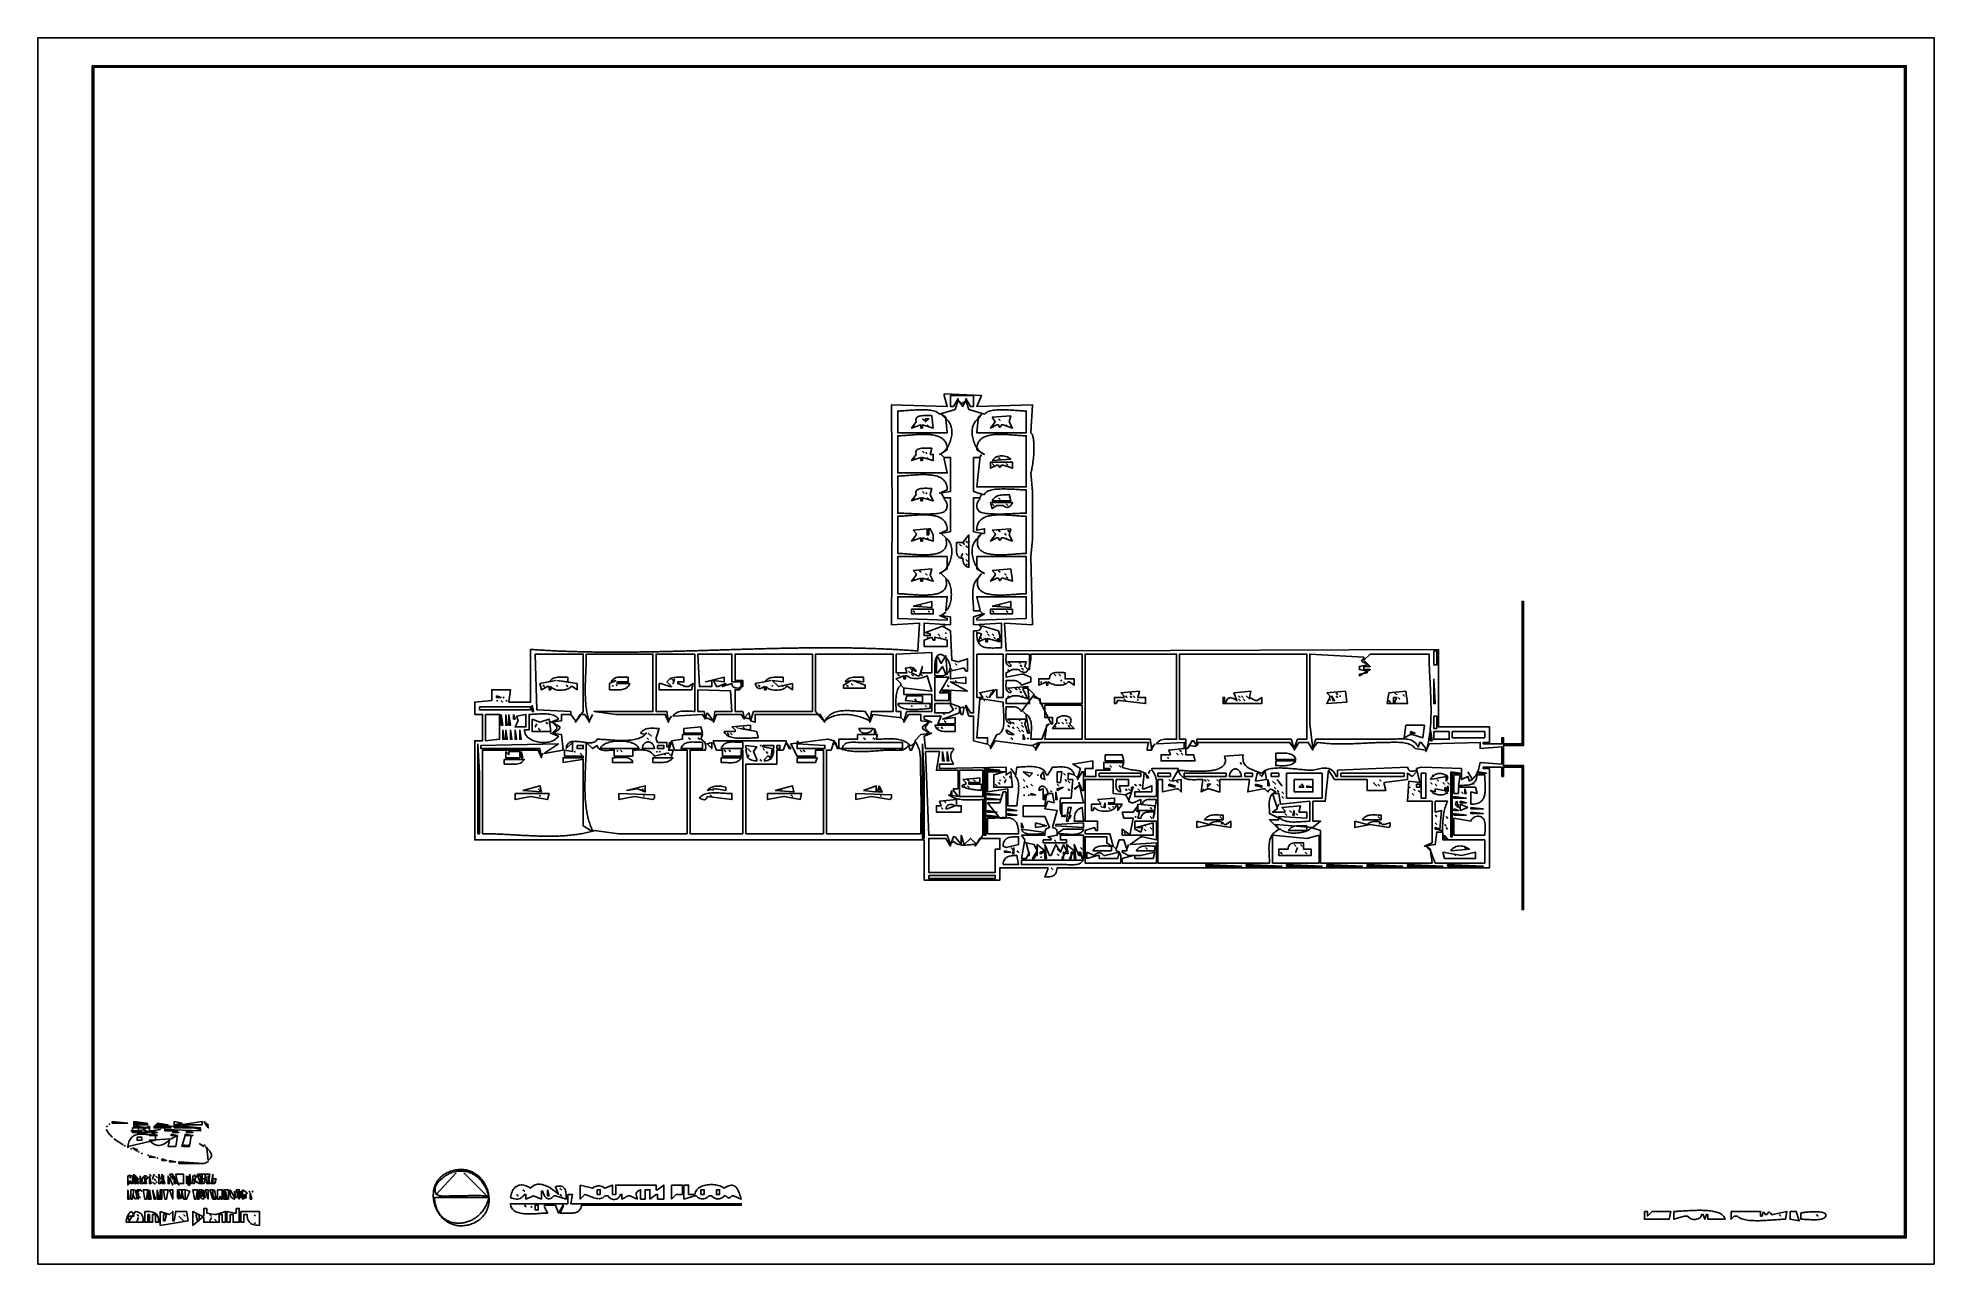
# Model space of a CAD drawing. Extents: x 0 to 1224, y 0 to 792.
import ezdxf

# ---------------------------------------------------------------- set-up
doc = ezdxf.new("R2010")
doc.units = 0
for name, color, linetype in [('C11', 11, 'CONTINUOUS'), ('C141', 141, 'CONTINUOUS'), ('C143', 143, 'CONTINUOUS'), ('C144', 144, 'CONTINUOUS'), ('C145', 145, 'CONTINUOUS'), ('C146', 146, 'CONTINUOUS'), ('C147', 147, 'CONTINUOUS'), ('C151', 151, 'CONTINUOUS'), ('C152', 152, 'CONTINUOUS'), ('C153', 153, 'CONTINUOUS'), ('C154', 154, 'CONTINUOUS'), ('C155', 155, 'CONTINUOUS'), ('C156', 156, 'CONTINUOUS'), ('C157', 157, 'CONTINUOUS'), ('C161', 161, 'CONTINUOUS'), ('C163', 163, 'CONTINUOUS'), ('C164', 164, 'CONTINUOUS'), ('C165', 165, 'CONTINUOUS'), ('C173', 173, 'CONTINUOUS'), ('C175', 175, 'CONTINUOUS'), ('C21', 21, 'CONTINUOUS'), ('C251', 251, 'CONTINUOUS'), ('C252', 252, 'CONTINUOUS'), ('C253', 253, 'CONTINUOUS'), ('C254', 254, 'CONTINUOUS'), ('C30', 30, 'CONTINUOUS'), ('C33', 33, 'CONTINUOUS'), ('C41', 41, 'CONTINUOUS'), ('C43', 43, 'CONTINUOUS'), ('C7', 7, 'CONTINUOUS')]:
    doc.layers.add(name, color=color, linetype=linetype)

msp = doc.modelspace()

# ---------------------------------------------------------------- linework, layer by layer
at = {"layer": 'C11'}
for points in [[(64.666664, 72.666664), (65.333336, 72.333336), (64.666664, 72.666664)], [(85, 67), (85, 66), (89, 66), (85, 67)]]:
    msp.add_lwpolyline(points, dxfattribs=at)
at = {"layer": 'C141'}
for points in [[(85, 56), (87, 51), (85, 56)], [(89, 56), (91, 51), (89, 56)], [(103, 48), (103, 42), (104, 42), (103, 48)]]:
    msp.add_lwpolyline(points, dxfattribs=at)
at = {"layer": 'C143'}
for points in [[(61, 88), (61, 86), (65, 86), (65, 88), (61, 88)], [(62, 92), (62, 91), (70, 91), (62, 92)], [(76, 90), (76, 89), (86, 89), (76, 90)], [(58.666668, 57.666668), (59.333332, 57.333332), (58.666668, 57.666668)], [(89, 58), (90, 52), (94, 52), (94, 58), (89, 58)], [(106, 58), (106, 55), (108, 55), (108, 58), (106, 58)], [(90, 43), (91, 42), (90, 43)], [(107, 47), (107, 43), (108, 43), (107, 47)], [(111, 48), (113, 42), (113, 48), (111, 48)], [(130, 47), (130, 43), (131, 43), (130, 47)]]:
    msp.add_lwpolyline(points, dxfattribs=at)
at = {"layer": 'C144'}
msp.add_lwpolyline([(96, 86), (96, 85), (100, 85), (96, 86)], dxfattribs=at)
at = {"layer": 'C145'}
for points in [[(74, 53), (75, 52), (74, 53)], [(96, 57), (96, 52), (97, 52), (96, 57)], [(106, 55), (106, 52), (107, 52), (108, 55), (106, 55)], [(90, 48), (90, 47), (92, 43), (93, 43), (93, 48), (90, 48)]]:
    msp.add_lwpolyline(points, dxfattribs=at)
at = {"layer": 'C146'}
msp.add_lwpolyline([(90, 47), (90, 43), (91, 43), (90, 47)], dxfattribs=at)
at = {"layer": 'C147'}
msp.add_lwpolyline([(76, 57), (77, 56), (76, 57)], dxfattribs=at)
at = {"layer": 'C151'}
for points in [[(67, 85), (67, 84), (77, 83), (73, 85), (73, 86), (79, 87), (67, 85)], [(88, 90), (88, 89), (92, 89), (88, 90)], [(59, 54), (58, 51), (59, 54)], [(63, 57), (63, 53), (64, 53), (63, 57)], [(97, 57), (97, 51), (98, 51), (97, 57)], [(103, 58), (103, 57), (105, 52), (106, 52), (106, 58), (103, 58)], [(106.666664, 47.666668), (107.333336, 47.333332), (106.666664, 47.666668)], [(113, 45), (113, 42), (114, 42), (113, 45)], [(127, 47), (127, 43), (128, 43), (127, 47)]]:
    msp.add_lwpolyline(points, dxfattribs=at)
at = {"layer": 'C152'}
for points in [[(62, 91), (62, 90), (71, 90), (62, 91)], [(87, 86), (87, 85), (91, 85), (87, 86)], [(62, 57), (62, 52), (63, 52), (62, 57)], [(72, 48), (72, 42), (73, 42), (72, 48)], [(95, 48), (95, 42), (96, 42), (98, 47), (95, 48)], [(116, 48), (116, 42), (117, 42), (117.3548, 42.9978), (117.6342, 43.5822), (117.8361, 43.6678), (117.9587, 43.1688), (118, 42), (119, 42), (119, 48), (118, 48), (116, 48)]]:
    msp.add_lwpolyline(points, dxfattribs=at)
at = {"layer": 'C153'}
for points in [[(71, 91), (62, 90), (62, 89), (71, 91)], [(88, 92), (88, 90), (93, 91), (88, 92)], [(86, 81), (72, 80), (72.7902, 79.1229), (73.5771, 78.389), (74.362, 77.7927), (75.1462, 77.3284), (75.9312, 76.9903), (76.7183, 76.7729), (77.5088, 76.6706), (78.304, 76.6778), (79.1054, 76.7887), (79.9142, 76.9979), (80.7319, 77.2996), (81.5598, 77.6883), (82.3991, 78.1583), (83.2514, 78.704), (84.1179, 79.3197), (85, 80), (84, 76), (89, 76), (90, 83), (86, 81)], [(94, 77), (94, 76), (98, 76), (94, 77)], [(62, 58), (62, 57), (64, 55), (65, 55), (62, 58)], [(72, 58), (73, 57), (72, 58)], [(85, 58), (87, 55), (87, 58), (85, 58)], [(63, 48), (64, 42), (63, 48)], [(132, 48), (132, 43), (133, 43), (135, 46), (132, 48)]]:
    msp.add_lwpolyline(points, dxfattribs=at)
at = {"layer": 'C154'}
for points in [[(61, 86), (61, 85), (71, 85), (61, 86)], [(62, 89), (62, 88), (72, 88), (62, 89)], [(73, 86), (73, 85), (77, 85), (73, 86)], [(75, 89), (75, 88), (86, 88), (75, 89)], [(88, 89), (88, 88), (92, 88), (88, 89)], [(72, 84), (72, 83), (76, 83), (72, 84)], [(86, 84), (86, 83), (90, 83), (86, 84)], [(95, 84), (95, 83), (100, 83), (95, 84)], [(58, 57), (58, 52), (59, 52), (59.3548, 52.9978), (59.6342, 53.5822), (59.8361, 53.6678), (59.9587, 53.1688), (60, 52), (61, 52), (61, 57), (60, 57), (58, 57)], [(64, 55), (64, 52), (65, 52), (64, 55)], [(72, 57), (72, 52), (73, 52), (72, 57)], [(76.333336, 53.333332), (76.666664, 52.666668), (76.333336, 53.333332)], [(78, 58), (78, 52), (79, 52), (79.3548, 52.9978), (79.6342, 53.5822), (79.8361, 53.6678), (79.9587, 53.1688), (80, 52), (81, 52), (81, 57), (80, 57), (80, 55), (79, 55), (78, 58)], [(114.333336, 53.333332), (114.666664, 52.666668), (114.333336, 53.333332)], [(58, 48), (58, 42), (59, 42), (58, 48)], [(66, 48), (67, 47), (66, 48)], [(68, 48), (69, 42), (70, 42), (71, 48), (68, 48)], [(74, 48), (75, 42), (76, 42), (74, 48)], [(77, 48), (77, 42), (80, 42), (80, 48), (79, 48), (79, 43), (78, 43), (77, 48)], [(81, 48), (82, 42), (83, 42), (84, 48), (81, 48)], [(85, 48), (87, 42), (87, 48), (85, 48)], [(100, 48), (101, 42), (102, 42), (103, 48), (100, 48)], [(114, 48), (112, 46), (112, 45), (114, 42), (115, 42), (114, 48)], [(120, 48), (120, 42), (123, 42), (123, 48), (120, 48)], [(124, 48), (123.9931, 46.855), (123.9958, 45.8174), (124.0578, 44.8901), (124.2289, 44.0755), (124.5588, 43.3766), (125.0975, 42.7959), (125.8946, 42.3361), (127, 42), (127, 43), (124, 48)], [(128, 48), (130, 42), (130, 48), (128, 48)], [(133, 45), (132, 43), (132, 42), (133.1029, 42.3032), (133.9126, 42.6925), (134.3681, 43.1623), (134.4085, 43.7071), (133.9728, 44.3215), (133, 45)]]:
    msp.add_lwpolyline(points, dxfattribs=at)
at = {"layer": 'C155'}
for points in [[(93, 89), (93, 88), (105, 88), (93, 89)], [(113, 58), (112, 52), (113, 52), (113, 58)], [(138.333328, 47.333332), (138.666672, 46.666668), (138.333328, 47.333332)]]:
    msp.add_lwpolyline(points, dxfattribs=at)
at = {"layer": 'C156'}
for points in [[(108.333336, 56.333332), (108.666664, 55.666668), (108.333336, 56.333332)], [(91.666664, 42.666668), (92.333336, 42.333332), (91.666664, 42.666668)]]:
    msp.add_lwpolyline(points, dxfattribs=at)
at = {"layer": 'C157'}
msp.add_lwpolyline([(104, 48), (103.9931, 46.855), (103.9958, 45.8174), (104.0578, 44.8901), (104.2289, 44.0755), (104.5588, 43.3766), (105.0975, 42.7959), (105.8946, 42.3361), (107, 42), (107, 43), (106, 48), (104, 48)], dxfattribs=at)
at = {"layer": 'C161'}
for points in [[(60, 86), (67, 84), (67, 85), (60, 86)], [(72, 89), (68, 87), (72, 85), (72, 89)], [(92, 90), (106, 90), (106, 92), (92, 90)], [(95, 83), (93, 76), (98, 77), (99, 83), (95, 83)], [(67, 52), (68, 52), (71, 56), (70.2545, 56.6579), (69.6035, 56.9822), (69.0408, 57.0159), (68.5605, 56.8021), (68.1565, 56.384), (67.8229, 55.8047), (67.5536, 55.1073), (67.3427, 54.335), (67.1841, 53.531), (67.0719, 52.7382), (67, 52)], [(113, 55), (113, 52), (114, 52), (115, 55), (113, 55)], [(61, 45), (63, 42), (61, 45)], [(64, 48), (64, 46), (66, 48), (64, 48)]]:
    msp.add_lwpolyline(points, dxfattribs=at)
at = {"layer": 'C163'}
for points in [[(77, 91), (77, 90), (84, 90), (77, 91)], [(108.333336, 90.333336), (108.666664, 89.666664), (108.333336, 90.333336)], [(60, 48), (60, 42), (61, 42), (62, 48), (60, 48)]]:
    msp.add_lwpolyline(points, dxfattribs=at)
at = {"layer": 'C164'}
for points in [[(75, 55), (76, 54), (75, 55)], [(98, 58), (98, 52), (99, 52), (98, 58)], [(100, 57), (100, 52), (101, 52), (102, 57), (100, 57)], [(102.333336, 53.333332), (102.666664, 52.666668), (102.333336, 53.333332)], [(108.333336, 53.333332), (108.666664, 52.666668), (108.333336, 53.333332)], [(137, 46), (137, 42), (138, 42), (137, 46)]]:
    msp.add_lwpolyline(points, dxfattribs=at)
at = {"layer": 'C165'}
for points in [[(84, 57), (84, 52), (85, 52), (84, 57)], [(88, 57), (88, 52), (89, 52), (88, 57)], [(110, 57), (110, 52), (111, 52), (110, 57)], [(65, 46), (65, 42), (65, 46)], [(108, 48), (110, 42), (110, 48), (108, 48)]]:
    msp.add_lwpolyline(points, dxfattribs=at)
at = {"layer": 'C173'}
msp.add_lwpolyline([(58, 76), (76, 80), (76, 83), (75.0772, 83.1213), (74.158, 83.2489), (73.2443, 83.3785), (72.338, 83.5059), (71.4411, 83.6268), (70.5556, 83.7369), (69.6833, 83.8319), (68.8262, 83.9076), (67.9862, 83.9598), (67.1653, 83.984), (66.3653, 83.9762), (65.5883, 83.932), (64.8362, 83.8471), (64.1108, 83.7173), (63.4142, 83.5383), (62.7482, 83.3058), (62.1149, 83.0157), (61.516, 82.6635), (60.9537, 82.245), (60.4297, 81.7561), (59.9461, 81.1923), (59.5048, 80.5495), (59.1077, 79.8233), (58.7567, 79.0095), (58.4538, 78.1039), (58.2009, 77.1021), (58, 76)], dxfattribs=at)
at = {"layer": 'C175'}
for points in [[(66, 57), (66, 52), (67, 52), (66, 57)], [(69, 57), (69, 52), (70, 52), (69, 57)], [(136.333328, 47.333332), (136.666672, 46.666668), (136.333328, 47.333332)]]:
    msp.add_lwpolyline(points, dxfattribs=at)
at = {"layer": 'C21'}
for points in [[(44, 87), (46, 84), (44, 87)], [(44.333332, 89.333336), (44.666668, 88.666664), (44.333332, 89.333336)], [(49, 81), (52, 79), (49, 81)], [(52, 79), (55, 77), (52, 79)], [(55.666668, 76.666664), (56.333332, 76.333336), (55.666668, 76.666664)], [(61, 75), (64, 73), (64, 74), (61, 75)], [(107.333336, 77.333336), (107.666664, 76.666664), (107.333336, 77.333336)], [(70.666664, 70.666664), (71.333336, 70.333336), (70.666664, 70.666664)]]:
    msp.add_lwpolyline(points, dxfattribs=at)
at = {"layer": 'C251'}
msp.add_lwpolyline([(75, 58), (74, 55), (75, 58)], dxfattribs=at)
at = {"layer": 'C252'}
for points in [[(100.666664, 57.666668), (101.333336, 57.333332), (100.666664, 57.666668)], [(103, 57), (101, 55), (101, 54), (104, 52), (105, 52), (105, 57), (103, 57)]]:
    msp.add_lwpolyline(points, dxfattribs=at)
at = {"layer": 'C253'}
for points in [[(82, 87), (82, 86), (90, 86), (82, 87)], [(107, 92), (110, 88), (110, 89), (108, 91), (110, 90), (107, 92)], [(75.333336, 52.333332), (75.666664, 51.666668), (75.333336, 52.333332)], [(305, 43), (306.0093, 42.6247), (306.9772, 42.3286), (307.9047, 42.1224), (308.793, 42.0169), (309.643, 42.0228), (310.4559, 42.1509), (311.2326, 42.4119), (311.9744, 42.8165), (312.6821, 43.3756), (313.357, 44.0998), (314, 45), (315, 45), (315, 42), (320, 44), (325, 42), (325, 47), (326, 47), (326.1979, 46.0793), (326.4778, 45.2166), (326.8328, 44.4275), (327.256, 43.7274), (327.7406, 43.132), (328.2796, 42.6567), (328.8663, 42.3172), (329.4936, 42.1288), (330.1548, 42.1073), (330.8429, 42.2681), (331.551, 42.6268), (332.2723, 43.1989), (333, 44), (334, 44), (341, 42), (340.99, 43.0209), (340.9618, 44.004), (340.9071, 44.9425), (340.8175, 45.8295), (340.6849, 46.6584), (340.5008, 47.4223), (340.2569, 48.1145), (339.9449, 48.7282), (339.5565, 49.2567), (339.0834, 49.6931), (338.5173, 50.0307), (337.8498, 50.2628), (337.0726, 50.3825), (336.1775, 50.3831), (335.156, 50.2579), (334, 50), (336, 45), (335.4816, 45.5044), (334.9163, 46.0258), (334.3078, 46.5579), (333.6597, 47.0944), (332.9757, 47.629), (332.2594, 48.1552), (331.5145, 48.6668), (330.7446, 49.1575), (329.9533, 49.6209), (329.1443, 50.0508), (328.3212, 50.4407), (327.4877, 50.7844), (326.6475, 51.0755), (325.8041, 51.3078), (324.9612, 51.4748), (324.1225, 51.5703), (323.2916, 51.5879), (322.4721, 51.5214), (321.6678, 51.3643), (320.8821, 51.1104), (320.1189, 50.7534), (319.3817, 50.2868), (318.6742, 49.7044), (318, 49), (317.0573, 49.6124), (316.1349, 50.118), (315.2347, 50.5193), (314.3585, 50.8191), (313.5082, 51.02), (312.6859, 51.1248), (311.8934, 51.1362), (311.1325, 51.0569), (310.4054, 50.8895), (309.7137, 50.6369), (309.0596, 50.3016), (308.4448, 49.8864), (307.8713, 49.394), (307.341, 48.8272), (306.8559, 48.1885), (306.4178, 47.4807), (306.0286, 46.7065), (305.6903, 45.8686), (305.4049, 44.9698), (305.1741, 44.0127), (305, 43)], [(350, 51), (350, 42), (353, 45), (353.8, 44.7731), (354.622, 44.4943), (355.4614, 44.1794), (356.314, 43.8441), (357.1754, 43.5044), (358.0414, 43.176), (358.9076, 42.8748), (359.7697, 42.6167), (360.6233, 42.4173), (361.4642, 42.2927), (362.2881, 42.2586), (363.0905, 42.3308), (363.8672, 42.5253), (364.6139, 42.8577), (365.3263, 43.344), (366, 44), (367, 44), (368, 44), (368.6237, 43.2408), (369.3185, 42.6343), (370.0655, 42.1805), (370.8456, 41.8796), (371.6399, 41.7319), (372.4292, 41.7374), (373.1948, 41.8965), (373.9175, 42.2091), (374.5784, 42.6756), (375.1584, 43.2962), (375.6386, 44.0709), (376, 45), (377, 45), (377, 42), (381, 44), (382, 44), (387, 42), (386.6249, 43.149), (386.3538, 44.1436), (386.224, 45.004), (386.2728, 45.7504), (386.5375, 46.403), (387.0554, 46.9819), (387.8638, 47.5075), (389, 48), (389, 42), (392, 42), (392, 48), (395, 48), (395, 42), (399, 45), (400, 45), (400, 42), (404, 42), (404, 51), (400, 48), (399, 48), (399, 51), (373, 51), (373, 45), (371, 45), (371, 51), (366, 49), (365.0637, 49.6413), (364.163, 50.1224), (363.2876, 50.4431), (362.4275, 50.6034), (361.5724, 50.6034), (360.7122, 50.4431), (359.8369, 50.1224), (358.9362, 49.6413), (358, 49), (350, 51)], [(409, 51), (409, 42), (412, 45), (416, 45), (416, 51), (409, 51)], [(417, 51), (417, 42), (424, 44), (425, 44), (425.706, 43.3103), (426.4747, 42.7739), (427.2903, 42.3908), (428.1373, 42.1609), (428.9999, 42.0843), (429.8625, 42.1609), (430.7095, 42.3908), (431.5252, 42.7739), (432.2939, 43.3103), (433, 44), (434, 44), (435, 44), (435.706, 43.3103), (436.4747, 42.7739), (437.2903, 42.3908), (438.1373, 42.1609), (438.9999, 42.0843), (439.8625, 42.1609), (440.7095, 42.3908), (441.5252, 42.7739), (442.2939, 43.3103), (443, 44), (444, 44), (444.864, 43.1298), (445.632, 42.6947), (446.3679, 42.6947), (447.1359, 43.1298), (448, 44), (449, 44), (454, 42), (453.7355, 42.8541), (453.47, 43.7047), (453.1997, 44.5442), (452.9204, 45.3649), (452.6284, 46.1591), (452.3196, 46.9191), (451.9901, 47.6372), (451.6361, 48.3058), (451.2534, 48.9172), (450.8383, 49.4638), (450.3867, 49.9378), (449.8947, 50.3315), (449.3584, 50.6374), (448.7739, 50.8478), (448.1372, 50.9549), (447.4443, 50.9511), (446.6913, 50.8287), (445.8744, 50.5801), (444.9894, 50.1975), (444.0326, 49.6734), (443, 49), (442.3773, 49.4246), (441.6937, 49.8096), (440.9556, 50.1542), (440.1697, 50.4575), (439.3425, 50.7186), (438.4804, 50.9368), (437.5901, 51.1112), (436.678, 51.241), (435.7508, 51.3253), (434.8149, 51.3634), (433.8769, 51.3543), (432.9433, 51.2973), (432.0207, 51.1915), (431.1156, 51.0361), (430.2345, 50.8303), (429.3841, 50.5732), (428.5707, 50.2641), (427.801, 49.9019), (427.0815, 49.4861), (426.4188, 49.0156), (425.8193, 48.4897), (425.2896, 47.9076), (424.8363, 47.2684), (424.4659, 46.5713), (424.185, 45.8154), (424, 45), (420, 45), (420, 51), (417, 51)], [(131, 47), (131, 43), (132, 43), (131, 47)]]:
    msp.add_lwpolyline(points, dxfattribs=at)
at = {"layer": 'C254'}
for points in [[(92, 90), (82, 88), (82, 87), (105, 86), (105, 87), (92, 90)], [(109, 75), (110, 67), (110.8435, 67.7175), (111.4441, 68.4444), (111.8206, 69.1782), (111.9915, 69.9165), (111.9755, 70.6567), (111.7913, 71.3963), (111.4576, 72.133), (110.9929, 72.8641), (110.416, 73.5873), (109.7454, 74.3001), (109, 75)], [(80, 58), (81, 52), (82, 52), (80, 58)], [(108, 58), (109, 52), (110, 52), (111, 58), (108, 58)], [(71, 48), (71, 42), (72, 42), (71, 48)], [(93, 48), (94, 42), (95, 42), (95, 48), (93, 48)], [(133, 44), (134, 43), (133, 44)]]:
    msp.add_lwpolyline(points, dxfattribs=at)
at = {"layer": 'C30'}
msp.add_lwpolyline([(104, 78), (107, 76), (104, 78)], dxfattribs=at)
at = {"layer": 'C33'}
for points in [[(48, 92), (48, 91), (58, 91), (48, 92)], [(46, 84), (47, 83), (46, 84)], [(47, 83), (48, 82), (47, 83)], [(57.666668, 75.666664), (58.333332, 75.333336), (57.666668, 75.666664)], [(59.666668, 74.666664), (60.333332, 74.333336), (59.666668, 74.666664)], [(108, 76), (109, 75), (108, 76)], [(66.666664, 71.666664), (67.333336, 71.333336), (66.666664, 71.666664)], [(72, 70), (72, 69), (75, 69), (72, 70)], [(80, 68), (80, 67), (83, 67), (80, 68)]]:
    msp.add_lwpolyline(points, dxfattribs=at)
at = {"layer": 'C41'}
for points in [[(75.333336, 69.333336), (75.666664, 68.666664), (75.333336, 69.333336)], [(107, 65), (110, 66), (107, 65)]]:
    msp.add_lwpolyline(points, dxfattribs=at)
at = {"layer": 'C43'}
for points in [[(45.666668, 90.666664), (46.333332, 90.333336), (45.666668, 90.666664)], [(76.666664, 68.666664), (77.333336, 68.333336), (76.666664, 68.666664)], [(91, 66), (91, 65), (107, 65), (91, 66)], [(268, 60.442131), (267.1909, 60.2138), (266.4105, 59.9616), (265.6587, 59.6862), (264.9352, 59.3882), (264.2397, 59.0684), (263.572, 58.7275), (262.932, 58.3663), (262.3192, 57.9853), (261.7337, 57.5854), (261.175, 57.1671), (260.6429, 56.7314), (260.1373, 56.2788), (259.6579, 55.81), (259.2045, 55.3258), (258.7768, 54.827), (258.3746, 54.3141), (257.9977, 53.7878), (257.6458, 53.2491), (257.3188, 52.6984), (257.0163, 52.1365), (256.7382, 51.5642), (256.4842, 50.9822), (256.2541, 50.3911), (256.0476, 49.7917), (255.8646, 49.1846), (255.7047, 48.5706), (255.5679, 47.9505), (255.4537, 47.3248), (255.3621, 46.6944), (255.2927, 46.0599), (255.2453, 45.422), (255.2198, 44.7815), (255.2158, 44.139), (255.2332, 43.4953), (255.2717, 42.851), (255.331, 42.207), (255.4111, 41.5638), (255.5115, 40.9223), (255.6321, 40.283), (255.7727, 39.6468), (255.933, 39.0143), (256.1128, 38.3863), (256.3118, 37.7634), (256.5299, 37.1463), (256.7668, 36.5359), (257.0222, 35.9327), (257.296, 35.3375), (257.5879, 34.751), (257.8976, 34.174), (258.225, 33.607), (258.5698, 33.0509), (258.9318, 32.5063), (259.3107, 31.9739), (259.7064, 31.4545), (260.1185, 30.9488), (260.5469, 30.4575), (260.9913, 29.9812), (261.4515, 29.5208), (261.9272, 29.0768), (262.4183, 28.6501), (262.9245, 28.2413), (263.4455, 27.8511), (263.9812, 27.4803), (264.5312, 27.1295), (265.0955, 26.7995), (265.6737, 26.491), (266.2656, 26.2046), (266.8709, 25.9411), (267.4895, 25.7013), (268.1212, 25.4857), (268.7656, 25.2952), (269.4225, 25.1304), (270.0918, 24.9921), (270.7732, 24.8809), (271.4664, 24.7975), (272.1713, 24.7428), (272.8875, 24.7173), (273.6149, 24.7218), (274.3533, 24.757), (275.1023, 24.8236), (275.8618, 24.9223), (276.6316, 25.0539), (277.4113, 25.219), (278.2009, 25.4183), (279, 25.6527), (279.8158, 25.9253), (280.6011, 26.2214), (281.356, 26.5404), (282.0808, 26.8813), (282.7757, 27.2435), (283.4411, 27.6263), (284.0772, 28.0288), (284.6843, 28.4504), (285.2625, 28.8903), (285.8122, 29.3477), (286.3336, 29.822), (286.827, 30.3123), (287.2927, 30.818), (287.7308, 31.3383), (288.1417, 31.8724), (288.5256, 32.4195), (288.8828, 32.9791), (289.2135, 33.5502), (289.5181, 34.1322), (289.7966, 34.7244), (290.0495, 35.3259), (290.2769, 35.936), (290.4792, 36.554), (290.6566, 37.1792), (290.8093, 37.8108), (290.9376, 38.448), (291.0418, 39.0902), (291.1221, 39.7365), (291.1787, 40.3862), (291.2121, 41.0386), (291.2223, 41.693), (291.2096, 42.3486), (291.1744, 43.0046), (291.1169, 43.6603), (291.0373, 44.3149), (290.9359, 44.9678), (290.8129, 45.6182), (290.6687, 46.2653), (290.5034, 46.9084), (290.3174, 47.5467), (290.1108, 48.1795), (289.884, 48.8061), (289.6372, 49.4257), (289.3706, 50.0376), (289.0846, 50.6409), (288.7794, 51.2351), (288.4552, 51.8193), (288.1123, 52.3928), (287.7509, 52.9548), (287.3714, 53.5047), (286.974, 54.0416), (286.5589, 54.5648), (286.1263, 55.0736), (285.6767, 55.5672), (285.2101, 56.0449), (284.7269, 56.5059), (284.2274, 56.9496), (283.7117, 57.3751), (283.1802, 57.7817), (282.6331, 58.1687), (282.0706, 58.5353), (281.4931, 58.8807), (280.9008, 59.2043), (280.2939, 59.5053), (279.6727, 59.783), (279.0374, 60.0365), (278.3884, 60.2652), (277.7259, 60.4683), (277.05, 60.6451), (276.3612, 60.7948), (275.6597, 60.9167), (274.9456, 61.01), (274.2193, 61.0741), (273.4811, 61.108), (272.7311, 61.1112), (271.9697, 61.0829), (271.1971, 61.0223), (270.4136, 60.9286), (269.6194, 60.8012), (268.8147, 60.6392), (268, 60.4421)]]:
    msp.add_lwpolyline(points, dxfattribs=at)
at = {"layer": 'C7'}
for points in [[(0, 792)], [(0, 792), (0, 0), (1224, 0), (1224, 792), (0, 792)], [(35, 774), (35, 17), (1206, 17), (1206, 774), (35, 774)], [(36, 773), (36, 18), (1205, 18), (1205, 773), (36, 773)], [(585, 562), (585, 561), (587, 554), (551, 555), (551.331787, 484), (551, 413), (569, 414), (568, 396), (567.009, 396.0766), (566.018, 396.1517), (565.0269, 396.225), (564.0356, 396.2967), (563.0443, 396.3667), (562.0528, 396.4351), (561.0612, 396.5019), (560.0695, 396.5671), (559.0777, 396.6307), (558.0858, 396.6927), (557.0938, 396.7531), (556.1017, 396.812), (555.1094, 396.8693), (554.1171, 396.9252), (553.1246, 396.9795), (552.1321, 397.0323), (551.1395, 397.0836), (550.1467, 397.1335), (549.1539, 397.1819), (548.1609, 397.2288), (547.1678, 397.2743), (546.1747, 397.3184), (545.1815, 397.3611), (544.1881, 397.4024), (543.1947, 397.4423), (542.2011, 397.4809), (541.2075, 397.5181), (540.2138, 397.5539), (539.22, 397.5884), (538.2261, 397.6217), (537.2321, 397.6536), (536.238, 397.6842), (535.2439, 397.7136), (534.2496, 397.7417), (533.2553, 397.7685), (532.2609, 397.7941), (531.2663, 397.8185), (530.2718, 397.8417), (529.2771, 397.8637), (528.2823, 397.8846), (527.2875, 397.9042), (526.2926, 397.9227), (525.2976, 397.9401), (524.3025, 397.9563), (523.3074, 397.9714), (522.3121, 397.9854), (521.3168, 397.9984), (520.3214, 398.0102), (519.326, 398.021), (518.3305, 398.0308), (517.3349, 398.0395), (516.3392, 398.0472), (515.3435, 398.0539), (514.3477, 398.0595), (513.3518, 398.0643), (512.3559, 398.068), (511.3599, 398.0708), (510.3638, 398.0726), (509.3677, 398.0736), (508.3715, 398.0736), (507.3752, 398.0727), (506.3789, 398.0709), (505.3825, 398.0683), (504.3861, 398.0647), (503.3896, 398.0604), (502.393, 398.0552), (501.3964, 398.0492), (500.3997, 398.0423), (499.403, 398.0347), (498.4062, 398.0263), (497.4093, 398.0171), (496.4125, 398.0072), (495.4155, 397.9966), (494.4185, 397.9852), (493.4215, 397.9731), (492.4244, 397.9602), (491.4273, 397.9467), (490.4301, 397.9326), (489.4328, 397.9177), (488.4356, 397.9023), (487.4382, 397.8861), (486.4409, 397.8694), (485.4435, 397.8521), (484.446, 397.8341), (483.4485, 397.8156), (482.451, 397.7965), (481.4534, 397.7769), (480.4558, 397.7567), (479.4581, 397.736), (478.4605, 397.7147), (477.4627, 397.693), (476.465, 397.6708), (475.4672, 397.6481), (474.4694, 397.6249), (473.4715, 397.6013), (472.4737, 397.5773), (471.4757, 397.5528), (470.4778, 397.5279), (469.4798, 397.5026), (468.4818, 397.477), (467.4838, 397.451), (466.4858, 397.4246), (465.4877, 397.3979), (464.4896, 397.3708), (463.4915, 397.3435), (462.4933, 397.3158), (461.4952, 397.2878), (460.497, 397.2596), (459.4988, 397.2311), (458.5006, 397.2024), (457.5023, 397.1734), (456.5041, 397.1442), (455.5058, 397.1148), (454.5075, 397.0852), (453.5092, 397.0554), (452.5109, 397.0254), (451.5126, 396.9953), (450.5142, 396.965), (449.5159, 396.9347), (448.5175, 396.9041), (447.5192, 396.8735), (446.5208, 396.8428), (445.5224, 396.8121), (444.524, 396.7812), (443.5257, 396.7503), (442.5273, 396.7194), (441.5289, 396.6885), (440.5305, 396.6575), (439.5321, 396.6266), (438.5337, 396.5956), (437.5353, 396.5647), (436.5369, 396.5339), (435.5385, 396.5031), (434.5401, 396.4723), (433.5417, 396.4417), (432.5433, 396.4111), (431.545, 396.3807), (430.5466, 396.3503), (429.5483, 396.3202), (428.5499, 396.2901), (427.5516, 396.2602), (426.5532, 396.2305), (425.5549, 396.201), (424.5566, 396.1717), (423.5583, 396.1426), (422.56, 396.1138), (421.5618, 396.0852), (420.5635, 396.0568), (419.5653, 396.0287), (418.5671, 396.0009), (417.5689, 395.9734), (416.5707, 395.9462), (415.5726, 395.9193), (414.5744, 395.8928), (413.5763, 395.8666), (412.5783, 395.8407), (411.5802, 395.8153), (410.5822, 395.7902), (409.5842, 395.7655), (408.5862, 395.7413), (407.5882, 395.7175), (406.5903, 395.6941), (405.5924, 395.6712), (404.5945, 395.6487), (403.5967, 395.6267), (402.5989, 395.6052), (401.6011, 395.5843), (400.6034, 395.5638), (399.6057, 395.5439), (398.608, 395.5246), (397.6104, 395.5058), (396.6128, 395.4875), (395.6153, 395.4699), (394.6178, 395.4529), (393.6203, 395.4364), (392.6229, 395.4206), (391.6255, 395.4055), (390.6281, 395.391), (389.6308, 395.3772), (388.6336, 395.364), (387.6364, 395.3516), (386.6392, 395.3398), (385.6421, 395.3288), (384.645, 395.3185), (383.648, 395.309), (382.6511, 395.3002), (381.6541, 395.2922), (380.6573, 395.285), (379.6605, 395.2786), (378.6637, 395.273), (377.667, 395.2682), (376.6704, 395.2643), (375.6738, 395.2612), (374.6773, 395.259), (373.6808, 395.2577), (372.6844, 395.2572), (371.688, 395.2577), (370.6917, 395.2591), (369.6955, 395.2614), (368.6994, 395.2647), (367.7033, 395.269), (366.7072, 395.2742), (365.7113, 395.2804), (364.7154, 395.2876), (363.7195, 395.2958), (362.7238, 395.305), (361.7281, 395.3153), (360.7324, 395.3267), (359.7369, 395.3391), (358.7414, 395.3526), (357.746, 395.3671), (356.7507, 395.3828), (355.7554, 395.3996), (354.7602, 395.4176), (353.7651, 395.4367), (352.7701, 395.4569), (351.7751, 395.4783), (350.7803, 395.5009), (349.7855, 395.5248), (348.7907, 395.5498), (347.7961, 395.576), (346.8016, 395.6035), (345.8071, 395.6323), (344.8127, 395.6623), (343.8184, 395.6936), (342.8242, 395.7261), (341.8301, 395.76), (340.8361, 395.7952), (339.8422, 395.8318), (338.8483, 395.8697), (337.8546, 395.9089), (336.8609, 395.9495), (335.8673, 395.9916), (334.8738, 396.035), (333.8805, 396.0798), (332.8872, 396.126), (331.894, 396.1737), (330.9009, 396.2229), (329.9079, 396.2735), (328.915, 396.3256), (327.9222, 396.3791), (326.9295, 396.4342), (325.9369, 396.4908), (324.9444, 396.549), (323.952, 396.6086), (322.9598, 396.6699), (321.9676, 396.7327), (320.9755, 396.7971), (319.9835, 396.8631), (318.9917, 396.9307), (318, 397), (318, 363), (304, 363), (305, 371), (293, 371), (293, 364), (282, 363), (282, 355), (287, 355), (287, 338), (282, 338), (282, 274), (572, 274), (572, 248), (621, 248), (621, 256), (652, 256), (652, 255), (650, 250), (651.1962, 250.029), (652.2864, 250.0961), (653.2736, 250.2155), (654.1607, 250.4014), (654.9505, 250.6681), (655.6459, 251.03), (656.2499, 251.5014), (656.7654, 252.0965), (657.1952, 252.8296), (657.5423, 253.715), (657.8096, 254.767), (658, 256), (937, 256), (937, 320), (933, 320), (933, 321), (945, 321), (945, 315), (946, 315), (946, 321), (958, 321), (958, 229), (959, 229), (959, 322), (946, 322), (946, 335), (959, 335), (959, 428), (958, 428), (958, 336), (946, 336), (946, 340), (945, 340), (945, 336), (933, 336), (933, 337), (937, 337), (937, 347), (904, 347), (904, 397), (731, 396.3349), (625, 396), (624, 414), (642, 413), (641, 457), (642.000793, 468), (642, 499), (641, 511), (641.1637, 511.5961), (641.3313, 512.2889), (641.5008, 513.0703), (641.6703, 513.932), (641.8378, 514.8658), (642.0013, 515.8634), (642.1587, 516.9166), (642.3082, 518.0173), (642.4478, 519.1572), (642.5754, 520.328), (642.689, 521.5215), (642.7868, 522.7296), (642.8668, 523.9439), (642.9268, 525.1564), (642.9651, 526.3586), (642.9795, 527.5425), (642.9681, 528.6998), (642.929, 529.8222), (642.86, 530.9016), (642.7594, 531.9297), (642.625, 532.8983), (642.455, 533.7992), (642.2473, 534.6242), (641.9999, 535.3649), (641.7108, 536.0133), (641.3782, 536.561), (641, 537), (642, 555), (606, 554), (609, 561), (585, 562)], [(589, 561), (589, 554), (591, 554), (594, 559), (594, 558), (592, 552), (582, 549), (581.5169, 549.4769), (580.9526, 549.9012), (580.3124, 550.2755), (579.602, 550.6023), (578.8266, 550.8843), (577.9919, 551.1241), (577.1033, 551.3243), (576.1662, 551.4876), (575.1862, 551.6164), (574.1687, 551.7135), (573.1192, 551.7815), (572.0432, 551.8229), (570.9461, 551.8404), (569.8335, 551.8366), (568.7108, 551.8141), (567.5834, 551.7756), (566.457, 551.7235), (565.3368, 551.6607), (564.2285, 551.5895), (563.1375, 551.5128), (562.0692, 551.433), (561.0292, 551.3529), (560.0229, 551.2749), (559.0558, 551.2018), (558.1333, 551.1361), (557.2611, 551.0804), (556.4444, 551.0375), (555.6889, 551.0098), (555, 551), (555, 537), (587, 537), (586, 546), (586.6791, 545.5075), (587.2901, 544.9584), (587.8346, 544.3569), (588.3142, 543.7072), (588.7306, 543.0135), (589.0853, 542.28), (589.38, 541.5109), (589.6163, 540.7103), (589.7959, 539.8826), (589.9204, 539.0319), (589.9913, 538.1623), (590.0103, 537.2782), (589.9791, 536.3836), (589.8993, 535.4829), (589.7725, 534.5801), (589.6003, 533.6796), (589.3843, 532.7855), (589.1262, 531.902), (588.8276, 531.0333), (588.4902, 530.1836), (588.1154, 529.3571), (587.7051, 528.5581), (587.2608, 527.7906), (586.784, 527.059), (586.2766, 526.3674), (585.74, 525.7201), (585.1759, 525.1211), (584.586, 524.5748), (583.9718, 524.0854), (583.3349, 523.6569), (582.6771, 523.2937), (582, 523), (587, 526), (586.967, 526.9003), (586.876, 527.7469), (586.7289, 528.5415), (586.5276, 529.2855), (586.2742, 529.9805), (585.9705, 530.6279), (585.6185, 531.2293), (585.2202, 531.7861), (584.7774, 532.3001), (584.2923, 532.7725), (583.7666, 533.205), (583.2023, 533.5991), (582.6015, 533.9563), (581.966, 534.2782), (581.2978, 534.5661), (580.5989, 534.8218), (579.8711, 535.0466), (579.1165, 535.2422), (578.337, 535.41), (577.5346, 535.5515), (576.7111, 535.6683), (575.8686, 535.7619), (575.009, 535.8338), (574.1342, 535.8855), (573.2462, 535.9186), (572.3469, 535.9346), (571.4384, 535.935), (570.5225, 535.9213), (569.6011, 535.895), (568.6764, 535.8577), (567.7501, 535.8108), (566.8242, 535.756), (565.9007, 535.6947), (564.9816, 535.6284), (564.0687, 535.5587), (563.1641, 535.4871), (562.2697, 535.4151), (561.3874, 535.3442), (560.5192, 535.2759), (559.6671, 535.2118), (558.8329, 535.1534), (558.0186, 535.1022), (557.2263, 535.0598), (556.4577, 535.0275), (555.715, 535.0071), (555, 535), (555, 511), (587, 511), (585, 520), (585, 521), (589, 521), (589, 499), (582, 498), (587, 500), (586.967, 500.9003), (586.876, 501.7469), (586.7289, 502.5415), (586.5276, 503.2855), (586.2742, 503.9805), (585.9705, 504.6279), (585.6185, 505.2293), (585.2202, 505.7861), (584.7774, 506.3001), (584.2923, 506.7725), (583.7666, 507.205), (583.2023, 507.5991), (582.6015, 507.9563), (581.966, 508.2782), (581.2978, 508.5661), (580.5989, 508.8218), (579.8711, 509.0466), (579.1165, 509.2422), (578.337, 509.41), (577.5346, 509.5515), (576.7111, 509.6683), (575.8686, 509.7619), (575.009, 509.8338), (574.1342, 509.8855), (573.2462, 509.9186), (572.3469, 509.9346), (571.4384, 509.935), (570.5225, 509.9213), (569.6011, 509.895), (568.6764, 509.8577), (567.7501, 509.8108), (566.8242, 509.756), (565.9007, 509.6947), (564.9816, 509.6284), (564.0687, 509.5587), (563.1641, 509.4871), (562.2697, 509.4151), (561.3874, 509.3442), (560.5192, 509.2759), (559.6671, 509.2118), (558.8329, 509.1534), (558.0186, 509.1022), (557.2263, 509.0598), (556.4577, 509.0275), (555.715, 509.0071), (555, 509), (555, 485), (555.9642, 484.995), (556.9369, 484.9807), (557.9174, 484.9584), (558.905, 484.9292), (559.899, 484.8943), (560.8988, 484.8547), (561.9036, 484.8116), (562.9127, 484.7663), (563.9254, 484.7197), (564.9411, 484.6732), (565.9591, 484.6278), (566.9787, 484.5847), (567.9991, 484.5451), (569.0197, 484.5101), (570.0398, 484.4808), (571.0588, 484.4584), (572.0758, 484.4441), (573.0903, 484.439), (574.1015, 484.4443), (575.1087, 484.4611), (576.1113, 484.4905), (577.1086, 484.5338), (578.0998, 484.592), (579.0843, 484.6663), (580.0614, 484.758), (581.0304, 484.868), (581.9906, 484.9977), (582.9413, 485.1481), (583.8527, 485.3817), (584.6441, 485.7409), (585.3161, 486.2096), (585.8692, 486.7718), (586.304, 487.4112), (586.6213, 488.1121), (586.8216, 488.8582), (586.9055, 489.6335), (586.8737, 490.4219), (586.7267, 491.2075), (586.4653, 491.9742), (586.0899, 492.7058), (585.6013, 493.3864), (585, 494), (585, 495), (589, 495), (589, 473), (582, 472), (587, 474), (586.967, 474.9003), (586.876, 475.7469), (586.7289, 476.5415), (586.5276, 477.2855), (586.2742, 477.9805), (585.9705, 478.6279), (585.6185, 479.2293), (585.2202, 479.7861), (584.7774, 480.3001), (584.2923, 480.7725), (583.7666, 481.205), (583.2023, 481.5991), (582.6015, 481.9563), (581.966, 482.2782), (581.2978, 482.5661), (580.5989, 482.8218), (579.8711, 483.0466), (579.1165, 483.2422), (578.337, 483.41), (577.5346, 483.5515), (576.7111, 483.6683), (575.8686, 483.7619), (575.009, 483.8338), (574.1342, 483.8855), (573.2462, 483.9186), (572.3469, 483.9346), (571.4384, 483.935), (570.5225, 483.9213), (569.6011, 483.895), (568.6764, 483.8577), (567.7501, 483.8108), (566.8242, 483.756), (565.9007, 483.6947), (564.9816, 483.6284), (564.0687, 483.5587), (563.1641, 483.4871), (562.2697, 483.4151), (561.3874, 483.3442), (560.5192, 483.2759), (559.6671, 483.2118), (558.8329, 483.1534), (558.0186, 483.1022), (557.2263, 483.0598), (556.4577, 483.0275), (555.715, 483.0071), (555, 483), (555, 459), (555.5725, 458.9942), (556.1793, 458.9778), (556.8182, 458.9517), (557.4872, 458.9171), (558.1844, 458.8752), (558.9078, 458.8269), (559.6554, 458.7735), (560.4251, 458.716), (561.2151, 458.6555), (562.0232, 458.5932), (562.8475, 458.5302), (563.6861, 458.4675), (564.5369, 458.4063), (565.3979, 458.3477), (566.2671, 458.2928), (567.1426, 458.2427), (568.0223, 458.1986), (568.9042, 458.1614), (569.7864, 458.1324), (570.6669, 458.1126), (571.5437, 458.1032), (572.4147, 458.1053), (573.2781, 458.1199), (574.1317, 458.1482), (574.9736, 458.1913), (575.8019, 458.2503), (576.6144, 458.3263), (577.4093, 458.4204), (578.1845, 458.5338), (578.938, 458.6675), (579.6678, 458.8227), (580.3721, 459.0004), (581.0486, 459.2017), (581.6956, 459.4279), (582.3109, 459.6799), (582.8925, 459.9589), (583.4386, 460.2661), (583.947, 460.6024), (584.4159, 460.9691), (584.8431, 461.3672), (585.2268, 461.7978), (585.5649, 462.2621), (585.8554, 462.7612), (586.0963, 463.2961), (586.2856, 463.868), (586.4214, 464.478), (586.5017, 465.1272), (586.5244, 465.8167), (586.4876, 466.5476), (586.3892, 467.3211), (586.2273, 468.1381), (586, 469), (586.6791, 468.5075), (587.2901, 467.9584), (587.8346, 467.357), (588.3142, 466.7073), (588.7306, 466.0136), (589.0853, 465.28), (589.38, 464.5109), (589.6163, 463.7104), (589.7959, 462.8826), (589.9204, 462.0319), (589.9913, 461.1623), (590.0103, 460.2782), (589.9791, 459.3836), (589.8993, 458.4829), (589.7725, 457.5801), (589.6003, 456.6796), (589.3843, 455.7855), (589.1262, 454.902), (588.8276, 454.0333), (588.4902, 453.1836), (588.1154, 452.3571), (587.7051, 451.558), (587.2608, 450.7906), (586.784, 450.059), (586.2766, 449.3674), (585.74, 448.7201), (585.1759, 448.1211), (584.586, 447.5748), (583.9718, 447.0854), (583.3349, 446.6569), (582.6771, 446.2937), (582, 446), (587, 449), (587, 457), (555, 457), (555, 433), (555.5725, 432.9942), (556.1793, 432.9778), (556.8182, 432.9517), (557.4872, 432.9171), (558.1844, 432.8752), (558.9078, 432.8269), (559.6554, 432.7735), (560.4251, 432.716), (561.2151, 432.6555), (562.0232, 432.5932), (562.8475, 432.5302), (563.6861, 432.4675), (564.5369, 432.4063), (565.3979, 432.3477), (566.2671, 432.2928), (567.1426, 432.2427), (568.0223, 432.1986), (568.9042, 432.1614), (569.7864, 432.1324), (570.6669, 432.1126), (571.5437, 432.1032), (572.4147, 432.1053), (573.2781, 432.1199), (574.1317, 432.1482), (574.9736, 432.1913), (575.8019, 432.2503), (576.6144, 432.3263), (577.4093, 432.4204), (578.1845, 432.5338), (578.938, 432.6675), (579.6678, 432.8227), (580.3721, 433.0004), (581.0486, 433.2017), (581.6956, 433.4279), (582.3109, 433.6799), (582.8925, 433.9589), (583.4386, 434.2661), (583.947, 434.6024), (584.4159, 434.9691), (584.8431, 435.3672), (585.2268, 435.7978), (585.5649, 436.2621), (585.8554, 436.7612), (586.0963, 437.2961), (586.2856, 437.868), (586.4214, 438.478), (586.5017, 439.1272), (586.5244, 439.8167), (586.4876, 440.5476), (586.3892, 441.3211), (586.2273, 442.1381), (586, 443), (586.5374, 442.5875), (587.0318, 442.0803), (587.4832, 441.486), (587.8916, 440.8127), (588.257, 440.0683), (588.5795, 439.2606), (588.8589, 438.3975), (589.0954, 437.4871), (589.2889, 436.5371), (589.4393, 435.5554), (589.5468, 434.5501), (589.6113, 433.529), (589.6328, 432.4999), (589.6113, 431.4709), (589.5468, 430.4497), (589.4393, 429.4444), (589.2889, 428.4628), (589.0954, 427.5128), (588.8589, 426.6023), (588.5795, 425.7393), (588.257, 424.9316), (587.8916, 424.1871), (587.4832, 423.5139), (587.0318, 422.9196), (586.5374, 422.4124), (586, 422), (587, 431), (555, 431), (555, 417), (587, 416), (587, 417), (582, 419), (589, 418), (589, 413), (572, 414), (572, 406), (576, 406), (576, 407), (573, 408), (584, 412), (589, 409), (590, 390), (594, 389), (600, 391), (600, 383), (599, 383), (598, 385), (597, 385), (589, 383), (589, 378), (599, 379), (599, 375), (589, 376), (600, 370), (584, 371), (584, 370), (589, 370), (589, 362), (579, 362), (579, 356), (588, 356), (591, 358), (589, 361), (589, 362), (595, 360), (595, 356), (584, 352), (592, 353), (592, 349), (581, 349), (583, 354), (572, 354), (572, 352), (577, 350), (570, 351), (570, 355), (562, 355), (559, 350), (559, 351), (561, 357), (577, 357), (577, 368), (559, 368), (559, 372), (560, 372), (577, 370), (574, 380), (573.1795, 379.6119), (572.2967, 379.2547), (571.3632, 378.9357), (570.3902, 378.662), (569.3892, 378.4408), (568.3716, 378.2793), (567.3487, 378.1847), (566.332, 378.1642), (565.3329, 378.225), (564.3628, 378.3743), (563.433, 378.6192), (562.555, 378.967), (561.7402, 379.4249), (561, 380), (560, 380), (560, 378), (559, 378), (559, 380), (554, 378), (557, 375), (557, 374), (556.3571, 373.3626), (555.8056, 372.6447), (555.3388, 371.8545), (554.9501, 371.0005), (554.6328, 370.091), (554.3804, 369.1342), (554.1861, 368.1385), (554.0435, 367.1122), (553.9459, 366.0637), (553.8867, 365.0013), (553.8592, 363.9333), (553.8568, 362.868), (553.873, 361.8137), (553.901, 360.7789), (553.9344, 359.7718), (553.9664, 358.8007), (553.9905, 357.874), (554, 357), (557, 357), (557, 353), (556, 353), (539, 355), (537, 350), (538, 357), (552, 357), (552, 394), (502, 394), (502, 357), (508, 350), (505, 355), (463, 355), (463, 350), (460, 351), (462, 357), (500, 357), (500, 394), (450, 394), (450, 377), (455, 377), (455, 373), (454, 373), (454, 376), (448, 376), (448, 394), (426, 394), (427, 373), (435, 373), (435, 377), (431, 376), (443, 379), (443, 376), (436, 377), (438, 373), (439, 373), (444, 375), (444, 374), (442, 374), (442, 373), (448, 375), (448.2403, 373.9018), (448.6428, 373.1248), (449.205, 372.6101), (449.9243, 372.2991), (450.7983, 372.1329), (451.8243, 372.0527), (453, 372), (453, 371), (450, 371), (450, 357), (455, 357), (456, 352), (454, 355), (438, 355), (436, 350), (437, 357), (448, 357), (446.972229, 370.218353), (426, 371), (426, 357), (430, 357), (431, 352), (429, 355), (410, 354), (410.5752, 354.7588), (411.2259, 355.3923), (411.9447, 355.9108), (412.7237, 356.3251), (413.5554, 356.6456), (414.4322, 356.8829), (415.3464, 357.0476), (416.2905, 357.1501), (417.2566, 357.2011), (418.2374, 357.211), (419.225, 357.1905), (420.2119, 357.15), (421.1905, 357.1002), (422.1531, 357.0515), (423.0922, 357.0146), (424, 357), (424, 394), (399, 394), (399, 357), (406, 357), (407, 350), (405, 355), (373, 355), (359, 357), (397, 357), (397, 394), (354, 394), (353.9962, 393.0448), (353.9853, 392.0814), (353.9679, 391.1104), (353.9448, 390.132), (353.9166, 389.1468), (353.8839, 388.1552), (353.8475, 387.1576), (353.808, 386.1545), (353.766, 385.1462), (353.7224, 384.1333), (353.6776, 383.1161), (353.6325, 382.0951), (353.5876, 381.0707), (353.5437, 380.0434), (353.5014, 379.0135), (353.4614, 377.9815), (353.4244, 376.9479), (353.3909, 375.9131), (353.3618, 374.8775), (353.3377, 373.8416), (353.3192, 372.8057), (353.3071, 371.7703), (353.3019, 370.7359), (353.3044, 369.7029), (353.3153, 368.6717), (353.3352, 367.6427), (353.3647, 366.6165), (353.4046, 365.5933), (353.4555, 364.5737), (353.5182, 363.558), (353.5932, 362.5468), (353.6812, 361.5405), (353.783, 360.5394), (353.8991, 359.544), (354.0303, 358.5548), (354.1773, 357.5721), (354.3407, 356.5965), (354.5211, 355.6283), (354.7193, 354.668), (354.9359, 353.7161), (355.1716, 352.7728), (355.427, 351.8388), (355.7029, 350.9143), (356, 350), (353, 355), (350, 355), (347, 350), (352, 357), (352, 394), (321, 394), (322, 358), (344, 357), (344, 355), (338, 355), (338, 351), (331, 350), (336, 352), (335.5058, 352.6546), (334.9334, 353.2246), (334.2894, 353.7154), (333.58, 354.1322), (332.8119, 354.4803), (331.9913, 354.7649), (331.1248, 354.9914), (330.2189, 355.165), (329.2799, 355.2909), (328.3143, 355.3746), (327.3286, 355.4213), (326.3291, 355.4361), (325.3224, 355.4245), (324.315, 355.3918), (323.3131, 355.343), (322.3234, 355.2837), (321.3522, 355.219), (320.406, 355.1542), (319.4912, 355.0946), (318.6143, 355.0456), (317.7817, 355.0122), (317, 355), (317, 345), (314, 345), (314.0702, 344.2284), (314.2253, 343.4941), (314.4606, 342.7973), (314.7713, 342.1382), (315.1529, 341.517), (315.6006, 340.9341), (316.1098, 340.3895), (316.6757, 339.8835), (317.2938, 339.4163), (317.9593, 338.9882), (318.6675, 338.5993), (319.4138, 338.25), (320.1935, 337.9403), (321.002, 337.6706), (321.8345, 337.441), (322.6863, 337.2518), (323.5529, 337.1032), (324.4294, 336.9953), (325.3113, 336.9285), (326.1939, 336.903), (327.0724, 336.9189), (327.9423, 336.9765), (328.7987, 337.0761), (329.6372, 337.2177), (330.4529, 337.4017), (331.2412, 337.6283), (331.9974, 337.8977), (332.7169, 338.2101), (333.3949, 338.5657), (334.0269, 338.9647), (334.608, 339.4075), (335.1337, 339.8941), (335.5992, 340.4249), (336, 341), (331, 343), (338, 342), (339, 332), (328, 330), (327, 330), (336, 336), (286, 335), (286, 333), (324, 333), (325, 327), (323, 332), (287, 332), (287, 278), (287.9159, 277.9973), (288.8387, 277.9896), (289.7682, 277.9771), (290.7043, 277.9601), (291.6466, 277.9387), (292.5951, 277.9132), (293.5493, 277.8839), (294.5093, 277.851), (295.4747, 277.8148), (296.4454, 277.7756), (297.421, 277.7335), (298.4016, 277.6888), (299.3867, 277.6418), (300.3762, 277.5928), (301.3699, 277.5419), (302.3676, 277.4894), (303.3691, 277.4356), (304.3741, 277.3807), (305.3825, 277.325), (306.3941, 277.2687), (307.4085, 277.2121), (308.4257, 277.1554), (309.4455, 277.0989), (310.4675, 277.0428), (311.4916, 276.9873), (312.5176, 276.9328), (313.5453, 276.8794), (314.5744, 276.8275), (315.6048, 276.7772), (316.6362, 276.7288), (317.6685, 276.6826), (318.7014, 276.6389), (319.7347, 276.5977), (320.7682, 276.5595), (321.8018, 276.5245), (322.8351, 276.4928), (323.868, 276.4649), (324.9002, 276.4408), (325.9316, 276.4209), (326.962, 276.4054), (327.9911, 276.3945), (329.0187, 276.3886), (330.0446, 276.3878), (331.0687, 276.3925), (332.0906, 276.4028), (333.1103, 276.4189), (334.1274, 276.4413), (335.1418, 276.47), (336.1532, 276.5055), (337.1615, 276.5478), (338.1664, 276.5972), (339.1678, 276.6541), (340.1654, 276.7186), (341.159, 276.791), (342.1484, 276.8716), (343.1333, 276.9606), (344.1137, 277.0582), (345.0892, 277.1647), (346.0597, 277.2804), (347.025, 277.4054), (347.9848, 277.5401), (348.9389, 277.6847), (349.8871, 277.8395), (350.8292, 278.0047), (351.7651, 278.1804), (352.6944, 278.3671), (353.6171, 278.565), (354.5328, 278.7742), (355.4413, 278.9951), (356.3425, 279.2278), (357.2362, 279.4727), (358.122, 279.73), (359, 280), (375, 278), (419, 278), (419, 332), (411, 332), (409, 338), (416, 339), (416, 342), (429, 342), (428, 339), (428.9825, 338.4485), (429.7333, 337.8661), (430.2821, 337.2418), (430.6587, 336.5646), (430.8928, 335.8235), (431.0142, 335.0075), (431.0527, 334.1055), (431.038, 333.1067), (431, 332), (421, 332), (421, 278), (455, 278), (455, 332), (454, 332), (454, 328), (442, 328), (442, 332), (438, 332), (436, 337), (436, 338), (483, 338), (483, 337), (481, 332), (477, 332), (477, 323), (457, 323), (457, 278), (507, 278), (507, 332), (502, 332), (502, 328), (490, 328), (486, 336), (510, 339), (514, 338), (512, 332), (509, 332), (509, 278), (570, 278), (570.0004, 278.9997), (570.0015, 279.9996), (570.0034, 280.9995), (570.0058, 281.9994), (570.0088, 282.9995), (570.0121, 283.9996), (570.0158, 284.9997), (570.0197, 286), (570.0237, 287.0002), (570.0279, 288.0005), (570.032, 289.0008), (570.0359, 290.0011), (570.0397, 291.0015), (570.0432, 292.0019), (570.0463, 293.0022), (570.049, 294.0026), (570.0511, 295.003), (570.0525, 296.0034), (570.0532, 297.0038), (570.0532, 298.0042), (570.0522, 299.0045), (570.0502, 300.0048), (570.0471, 301.0051), (570.0429, 302.0053), (570.0374, 303.0055), (570.0306, 304.0057), (570.0224, 305.0058), (570.0126, 306.0058), (570.0012, 307.0058), (569.9882, 308.0057), (569.9733, 309.0056), (569.9566, 310.0053), (569.938, 311.005), (569.9173, 312.0046), (569.8944, 313.0041), (569.8694, 314.0035), (569.842, 315.0028), (569.8123, 316.0019), (569.78, 317.001), (569.7453, 318), (569.7166, 319.0498), (569.7037, 320.0849), (569.7019, 321.106), (569.7061, 322.1139), (569.7116, 323.1094), (569.7135, 324.0934), (569.7069, 325.0665), (569.6869, 326.0296), (569.6487, 326.9835), (569.5875, 327.929), (569.4983, 328.8668), (569.3763, 329.7978), (569.2167, 330.7228), (569.0145, 331.6425), (568.765, 332.5577), (568.4631, 333.4693), (568.1042, 334.378), (567.6833, 335.2846), (567.1955, 336.19), (566.636, 337.0948), (566, 338), (570, 342), (577, 343), (572, 341), (573, 333), (591, 333), (591, 332), (590.2943, 331.277), (589.7837, 330.5244), (589.4502, 329.7459), (589.2757, 328.9448), (589.2424, 328.1246), (589.3323, 327.289), (589.5273, 326.4412), (589.8095, 325.585), (590.161, 324.7237), (590.5638, 323.8608), (591, 323), (582, 323), (582, 320), (625, 321), (625, 316), (628, 318), (629, 308), (617, 308), (617, 316), (624, 318), (613, 318), (613, 305), (626, 307), (626, 296), (632, 296), (632.0195, 296.7639), (632.0737, 297.5917), (632.156, 298.4755), (632.2598, 299.4074), (632.3787, 300.3796), (632.5061, 301.3842), (632.6354, 302.4134), (632.7603, 303.4592), (632.874, 304.5139), (632.9702, 305.5696), (633.0423, 306.6184), (633.0837, 307.6525), (633.0879, 308.664), (633.0484, 309.645), (632.9587, 310.5877), (632.8122, 311.4843), (632.6024, 312.3269), (632.3228, 313.1076), (631.9669, 313.8186), (631.5281, 314.452), (631, 315), (632, 321), (632.807, 321.0116), (633.6522, 321.0431), (634.5301, 321.089), (635.4352, 321.1442), (636.3624, 321.2032), (637.306, 321.2607), (638.2609, 321.3116), (639.2216, 321.3503), (640.1828, 321.3718), (641.139, 321.3705), (642.085, 321.3413), (643.0152, 321.2787), (643.9244, 321.1776), (644.8072, 321.0326), (645.6582, 320.8384), (646.4721, 320.5896), (647.2434, 320.281), (647.9668, 319.9073), (648.6368, 319.4632), (649.2483, 318.9433), (649.7957, 318.3423), (650.2737, 317.655), (650.6769, 316.876), (651, 316), (652, 316), (655, 321), (655.9348, 321.0111), (656.8814, 321.0384), (657.834, 321.0724), (658.7871, 321.1037), (659.7348, 321.1229), (660.6717, 321.1206), (661.5919, 321.0875), (662.49, 321.0141), (663.36, 320.8911), (664.1965, 320.709), (664.9938, 320.4585), (665.7461, 320.1302), (666.4479, 319.7147), (667.0935, 319.2025), (667.6771, 318.5843), (668.1932, 317.8508), (668.636, 316.9925), (669, 316), (665, 317), (665, 313), (668, 313), (667, 301), (660, 301), (659.9844, 300.2123), (659.9452, 299.336), (659.8949, 298.3913), (659.846, 297.398), (659.8112, 296.3763), (659.803, 295.3462), (659.8339, 294.3276), (659.9166, 293.3407), (660.0636, 292.4054), (660.2875, 291.5418), (660.6008, 290.7699), (661.0161, 290.1097), (661.5461, 289.5813), (662.2031, 289.2047), (663, 289), (663, 290), (661, 289), (661, 290), (661, 298), (675, 298), (672, 311), (674, 306), (675, 306), (675, 318), (674, 318), (671, 313), (671, 314), (673, 320), (668, 323), (681, 325), (681, 320), (676, 320), (676, 315), (683, 315), (683, 319), (692, 319), (692, 320), (688, 320), (688, 324), (701, 324), (700, 321), (700.8223, 320.6122), (701.6606, 320.2894), (702.5116, 320.0229), (703.3724, 319.8039), (704.2397, 319.6236), (705.1106, 319.4734), (705.9819, 319.3444), (706.8505, 319.2278), (707.7133, 319.115), (708.5674, 318.9971), (709.4094, 318.8654), (710.2365, 318.7111), (711.0454, 318.5255), (711.8331, 318.2998), (712.5965, 318.0253), (713.3325, 317.6931), (714.038, 317.2946), (714.7099, 316.821), (715.3452, 316.2634), (715.9406, 315.6133), (716.4933, 314.8617), (717, 314), (716, 314), (715, 317), (714, 317), (713, 307), (714, 307), (719, 309), (719, 305), (708, 305), (708, 302), (722, 302), (722.0094, 302.874), (722.0335, 303.8007), (722.0655, 304.7718), (722.0989, 305.7789), (722.1269, 306.8137), (722.1431, 307.868), (722.1407, 308.9333), (722.1132, 310.0013), (722.054, 311.0637), (721.9564, 312.1122), (721.8138, 313.1385), (721.6196, 314.1342), (721.3671, 315.091), (721.0498, 316.0005), (720.6611, 316.8545), (720.1943, 317.6447), (719.6428, 318.3626), (719, 319), (719, 320), (736, 320), (736, 319), (732, 312), (738, 313), (738, 305), (736, 307), (735, 307), (726, 305), (726, 313), (723, 313), (723, 259), (795, 259), (794.9911, 259.9178), (794.9671, 260.8389), (794.9316, 261.7615), (794.8883, 262.6842), (794.8408, 263.6051), (794.7928, 264.5228), (794.748, 265.4356), (794.7101, 266.3419), (794.6827, 267.24), (794.6695, 268.1284), (794.6741, 269.0054), (794.7003, 269.8695), (794.7517, 270.7189), (794.832, 271.552), (794.9449, 272.3674), (795.0939, 273.1632), (795.2829, 273.9379), (795.5155, 274.69), (795.7953, 275.4177), (796.126, 276.1194), (796.5114, 276.7936), (796.955, 277.4386), (797.4605, 278.0527), (798.0316, 278.6345), (798.672, 279.1822), (799.3854, 279.6942), (800.1754, 280.1689), (801.0457, 280.6047), (802, 281), (802.4805, 280.5331), (803.0593, 280.1128), (803.7272, 279.7385), (804.4749, 279.41), (805.2933, 279.1271), (806.1731, 278.8893), (807.1051, 278.6965), (808.0801, 278.5483), (809.0889, 278.4444), (810.1222, 278.3845), (811.1708, 278.3684), (812.2254, 278.3956), (813.277, 278.466), (814.3162, 278.5792), (815.3338, 278.7349), (816.3206, 278.9328), (817.2674, 279.1726), (818.165, 279.4541), (819.0041, 279.7769), (819.7755, 280.1406), (820.47, 280.5451), (821.0784, 280.9901), (821.5915, 281.4751), (822, 282), (828, 280), (828, 259), (900, 259), (899, 267), (902, 259), (934, 259), (934, 274), (907, 274), (906.9447, 275.0449), (906.8938, 276.0908), (906.8487, 277.137), (906.8107, 278.183), (906.7811, 279.228), (906.7612, 280.2716), (906.7524, 281.313), (906.7559, 282.3517), (906.7732, 283.387), (906.8056, 284.4184), (906.8543, 285.4453), (906.9207, 286.4669), (907.0062, 287.4828), (907.112, 288.4923), (907.2395, 289.4948), (907.3901, 290.4897), (907.5649, 291.4763), (907.7655, 292.4541), (907.9931, 293.4225), (908.249, 294.3808), (908.5345, 295.3284), (908.8511, 296.2647), (909.1999, 297.1892), (909.5825, 298.1011), (910, 299), (902, 299), (902, 292), (906, 293), (905, 281), (902, 282), (902, 281), (906, 280), (906, 279), (903, 279), (902, 271), (895, 270), (900, 272), (900, 299), (884, 299), (885, 312), (892, 311), (890, 320), (893, 321), (900, 320.84259), (919, 320), (919, 313), (923, 315), (924, 312), (924.8405, 312.3854), (925.6191, 312.876), (926.3377, 313.4612), (926.9983, 314.1303), (927.6029, 314.8728), (928.1534, 315.678), (928.6518, 316.5354), (929.1, 317.4343), (929.5001, 318.3642), (929.8541, 319.3145), (930.1638, 320.2745), (930.4313, 321.2336), (930.6585, 322.1813), (930.8474, 323.107), (931, 324), (945, 323), (945, 334), (931, 333), (931, 337), (898, 336), (896, 331), (896.2714, 331.8854), (896.5288, 332.7791), (896.7722, 333.6808), (897.0021, 334.5903), (897.2188, 335.5072), (897.4226, 336.4314), (897.6138, 337.3627), (897.7928, 338.3006), (897.9598, 339.2451), (898.1151, 340.1959), (898.2591, 341.1527), (898.3922, 342.1152), (898.5145, 343.0833), (898.6265, 344.0567), (898.7284, 345.0351), (898.8205, 346.0183), (898.9033, 347.006), (898.9769, 347.998), (899.0418, 348.9941), (899.0982, 349.9939), (899.1464, 350.9973), (899.1868, 352.004), (899.2197, 353.0138), (899.2454, 354.0264), (899.2641, 355.0416), (899.2763, 356.059), (899.2823, 357.0786), (899.2823, 358.0999), (899.2767, 359.1228), (899.2658, 360.1471), (899.2499, 361.1725), (899.2294, 362.1986), (899.2044, 363.2254), (899.1755, 364.2525), (899.1428, 365.2797), (899.1067, 366.3068), (899.0676, 367.3334), (899.0256, 368.3594), (898.9812, 369.3846), (898.9347, 370.4085), (898.8863, 371.4311), (898.8365, 372.4521), (898.7854, 373.4712), (898.7335, 374.4881), (898.6811, 375.5027), (898.6283, 376.5146), (898.5757, 377.5237), (898.5235, 378.5297), (898.472, 379.5323), (898.4215, 380.5313), (898.3723, 381.5264), (898.3248, 382.5174), (898.2793, 383.5041), (898.2361, 384.4862), (898.1955, 385.4635), (898.1579, 386.4356), (898.1234, 387.4024), (898.0926, 388.3637), (898.0656, 389.3191), (898.0428, 390.2684), (898.0245, 391.2114), (898.0111, 392.1478), (898.0028, 393.0774), (898, 394), (860, 394), (856, 390), (860, 386), (856, 386), (856, 384), (860, 384), (853, 380), (853, 381), (858, 382), (858, 383), (853, 384), (853, 386), (858, 387), (858, 388), (857.1181, 388.1822), (856.2711, 388.4156), (855.5318, 388.7022), (854.973, 389.0438), (854.6675, 389.4425), (854.6883, 389.9001), (855.1082, 390.4186), (856, 391), (856, 392), (821, 394), (821, 349), (823, 333), (823, 332), (820, 337), (814, 337), (811, 332), (811, 333), (813, 339), (819, 339), (819, 394), (737, 394), (737, 339), (741, 339), (741, 329), (746, 329), (747, 325), (725, 325), (725, 329), (731, 329), (730, 332), (740, 333), (740, 337), (722, 336), (722.5858, 336.7741), (723.2432, 337.4148), (723.9649, 337.934), (724.7435, 338.3435), (725.572, 338.6551), (726.4429, 338.8808), (727.3492, 339.0323), (728.2835, 339.1216), (729.2386, 339.1605), (730.2072, 339.1609), (731.1821, 339.1346), (732.1561, 339.0935), (733.1219, 339.0494), (734.0723, 339.0143), (735, 339), (735, 394), (676, 394), (676, 339), (718, 339), (719, 332), (716, 332), (716, 333), (717, 337), (647, 337), (644, 332), (644, 333), (646, 337), (642, 335), (641, 335), (618, 338), (615, 333), (615, 334), (619, 342), (619.7094, 342.1002), (620.3446, 342.3173), (620.9095, 342.6436), (621.4077, 343.0711), (621.8428, 343.5923), (622.2187, 344.1992), (622.539, 344.8841), (622.8075, 345.6393), (623.0279, 346.457), (623.2038, 347.3294), (623.3391, 348.2487), (623.4373, 349.2072), (623.5023, 350.1971), (623.5378, 351.2106), (623.5474, 352.24), (623.5349, 353.2774), (623.504, 354.3151), (623.4584, 355.3454), (623.4018, 356.3605), (623.3379, 357.3525), (623.2706, 358.3138), (623.2034, 359.2365), (623.14, 360.1129), (623.0843, 360.9352), (623.0399, 361.6957), (623.0106, 362.3865), (623, 363), (609, 365), (608, 365), (606, 340), (613, 340), (613, 336), (612, 336), (604, 338), (604, 354), (601, 354), (599, 360), (599, 361), (602, 356), (604, 356), (604, 409), (605.1851, 409.0261), (606.1858, 409.0886), (607.0185, 409.2461), (607.6998, 409.5573), (608.2461, 410.0809), (608.674, 410.8756), (609, 412), (610, 412), (620, 409), (621, 406), (621, 404), (619.7862, 403.7503), (619.1793, 403.5751), (619.1793, 403.4247), (619.7862, 403.2496), (621, 403), (621, 402), (613, 404), (613, 402), (612, 402), (612, 404), (607, 402), (609, 407), (606, 408), (606.0259, 406.7665), (606.1014, 405.637), (606.2256, 404.6067), (606.3979, 403.6714), (606.6175, 402.8264), (606.8838, 402.0672), (607.196, 401.3894), (607.5535, 400.7885), (607.9555, 400.26), (608.4013, 399.7994), (608.8903, 399.4021), (609.4216, 399.0638), (609.9947, 398.7799), (610.6087, 398.5458), (611.263, 398.3572), (611.9569, 398.2095), (612.6897, 398.0982), (613.4607, 398.0189), (614.2691, 397.967), (615.1142, 397.938), (615.9954, 397.9275), (616.912, 397.9309), (617.8631, 397.9438), (618.8482, 397.9616), (619.8665, 397.9799), (620.9173, 397.9942), (622, 398), (622, 414), (604, 413), (604, 418), (610, 420), (611, 420), (606, 417), (606, 416), (638, 417), (638, 431), (606, 431), (608, 423), (608, 422), (604, 422), (603.9884, 422.7569), (603.9565, 423.569), (603.9089, 424.4302), (603.8497, 425.3343), (603.7834, 426.2753), (603.7144, 427.2469), (603.6471, 428.2431), (603.5858, 429.2577), (603.5349, 430.2846), (603.4989, 431.3177), (603.482, 432.3509), (603.4886, 433.3779), (603.5232, 434.3928), (603.5901, 435.3894), (603.6937, 436.3615), (603.8384, 437.3031), (604.0285, 438.2079), (604.2684, 439.07), (604.5626, 439.8831), (604.9154, 440.6411), (605.3311, 441.3379), (605.8142, 441.9674), (606.369, 442.5235), (607, 443), (606.7726, 442.1381), (606.6107, 441.3211), (606.5123, 440.5476), (606.4755, 439.8167), (606.4982, 439.1272), (606.5784, 438.478), (606.7142, 437.868), (606.9036, 437.2961), (607.1445, 436.7612), (607.435, 436.2621), (607.7731, 435.7978), (608.1567, 435.3672), (608.584, 434.9691), (609.0528, 434.6024), (609.5612, 434.2661), (610.1073, 433.9589), (610.689, 433.6799), (611.3043, 433.4279), (611.9512, 433.2017), (612.6278, 433.0004), (613.332, 432.8227), (614.0618, 432.6675), (614.8154, 432.5338), (615.5906, 432.4204), (616.3854, 432.3263), (617.198, 432.2503), (618.0262, 432.1913), (618.8681, 432.1482), (619.7218, 432.1199), (620.5851, 432.1053), (621.4561, 432.1032), (622.3329, 432.1126), (623.2134, 432.1324), (624.0956, 432.1614), (624.9776, 432.1986), (625.8573, 432.2427), (626.7328, 432.2928), (627.602, 432.3477), (628.463, 432.4063), (629.3138, 432.4675), (630.1523, 432.5302), (630.9767, 432.5932), (631.7848, 432.6555), (632.5747, 432.716), (633.3445, 432.7735), (634.092, 432.8269), (634.8154, 432.8752), (635.5126, 432.9171), (636.1817, 432.9517), (636.8206, 432.9778), (637.4273, 432.9942), (638, 433), (638, 457), (606, 457), (606, 449), (611, 446), (610.3228, 446.2937), (609.665, 446.6569), (609.0281, 447.0854), (608.4139, 447.5748), (607.824, 448.1211), (607.2599, 448.7201), (606.7233, 449.3674), (606.2158, 450.059), (605.7391, 450.7906), (605.2948, 451.558), (604.8844, 452.3571), (604.5097, 453.1836), (604.1722, 454.0333), (603.8736, 454.902), (603.6156, 455.7855), (603.3996, 456.6796), (603.2274, 457.5801), (603.1005, 458.4829), (603.0207, 459.3836), (602.9895, 460.2782), (603.0086, 461.1623), (603.0795, 462.0319), (603.2039, 462.8826), (603.3835, 463.7104), (603.6198, 464.5109), (603.9146, 465.28), (604.2693, 466.0136), (604.6857, 466.7073), (605.1653, 467.357), (605.7098, 467.9584), (606.3208, 468.5075), (607, 469), (606.7726, 468.1381), (606.6107, 467.3211), (606.5123, 466.5476), (606.4755, 465.8167), (606.4982, 465.1272), (606.5784, 464.478), (606.7142, 463.868), (606.9036, 463.2961), (607.1445, 462.7612), (607.435, 462.2621), (607.7731, 461.7978), (608.1567, 461.3672), (608.584, 460.9691), (609.0528, 460.6024), (609.5612, 460.2661), (610.1073, 459.9589), (610.689, 459.6799), (611.3043, 459.4279), (611.9512, 459.2017), (612.6278, 459.0004), (613.332, 458.8227), (614.0618, 458.6675), (614.8154, 458.5338), (615.5906, 458.4204), (616.3854, 458.3263), (617.198, 458.2503), (618.0262, 458.1913), (618.8681, 458.1482), (619.7218, 458.1199), (620.5851, 458.1053), (621.4561, 458.1032), (622.3329, 458.1126), (623.2134, 458.1324), (624.0956, 458.1614), (624.9776, 458.1986), (625.8573, 458.2427), (626.7328, 458.2928), (627.602, 458.3477), (628.463, 458.4063), (629.3138, 458.4675), (630.1523, 458.5302), (630.9767, 458.5932), (631.7848, 458.6555), (632.5747, 458.716), (633.3445, 458.7735), (634.092, 458.8269), (634.8154, 458.8752), (635.5126, 458.9171), (636.1817, 458.9517), (636.8206, 458.9778), (637.4273, 458.9942), (638, 459), (638, 483), (637.2849, 483.0071), (636.5422, 483.0275), (635.7736, 483.0598), (634.9812, 483.1022), (634.167, 483.1534), (633.3328, 483.2118), (632.4806, 483.2759), (631.6124, 483.3442), (630.7301, 483.4151), (629.8357, 483.4871), (628.9311, 483.5587), (628.0182, 483.6284), (627.0991, 483.6947), (626.1756, 483.756), (625.2498, 483.8108), (624.3235, 483.8577), (623.3987, 483.895), (622.4774, 483.9213), (621.5614, 483.935), (620.6529, 483.9346), (619.7536, 483.9186), (618.8656, 483.8855), (617.9909, 483.8338), (617.1312, 483.7619), (616.2887, 483.6683), (615.4653, 483.5515), (614.6628, 483.41), (613.8833, 483.2422), (613.1287, 483.0466), (612.4009, 482.8218), (611.702, 482.5661), (611.0338, 482.2782), (610.3983, 481.9563), (609.7975, 481.5991), (609.2333, 481.205), (608.7076, 480.7725), (608.2224, 480.3001), (607.7797, 479.7861), (607.3813, 479.2293), (607.0294, 478.6279), (606.7257, 477.9805), (606.4722, 477.2855), (606.271, 476.5415), (606.1239, 475.7469), (606.0329, 474.9003), (606, 474), (611, 475), (611, 472), (610, 472), (604, 473), (604, 495), (608, 495), (608, 494), (607.3986, 493.3864), (606.91, 492.7058), (606.5346, 491.9742), (606.2731, 491.2075), (606.1261, 490.4219), (606.0943, 489.6335), (606.1782, 488.8582), (606.3785, 488.1121), (606.6958, 487.4112), (607.1307, 486.7718), (607.6838, 486.2096), (608.3557, 485.7409), (609.1471, 485.3817), (610.0586, 485.1481), (611.0092, 484.9977), (611.9694, 484.868), (612.9384, 484.758), (613.9155, 484.6663), (614.9, 484.592), (615.8912, 484.5338), (616.8885, 484.4905), (617.8911, 484.4611), (618.8983, 484.4443), (619.9095, 484.439), (620.924, 484.4441), (621.9411, 484.4584), (622.96, 484.4808), (623.9801, 484.5101), (625.0008, 484.5451), (626.0212, 484.5847), (627.0407, 484.6278), (628.0587, 484.6732), (629.0745, 484.7197), (630.0872, 484.7663), (631.0963, 484.8116), (632.1011, 484.8547), (633.1009, 484.8943), (634.0949, 484.9292), (635.0825, 484.9584), (636.063, 484.9807), (637.0357, 484.995), (638, 485), (638, 500), (637.4295, 500.0082), (636.7728, 500.0315), (636.0367, 500.0675), (635.228, 500.114), (634.3536, 500.1686), (633.4204, 500.2291), (632.4351, 500.2933), (631.4047, 500.3588), (630.336, 500.4234), (629.2359, 500.4848), (628.1111, 500.5407), (626.9686, 500.5888), (625.8152, 500.6269), (624.6578, 500.6527), (623.5031, 500.6638), (622.3581, 500.6582), (621.2296, 500.6333), (620.1245, 500.5871), (619.0496, 500.5171), (618.0117, 500.4212), (617.0177, 500.297), (616.0745, 500.1422), (615.1889, 499.9547), (614.3677, 499.7321), (613.6179, 499.4721), (612.9462, 499.1724), (612.3595, 498.8309), (611.8647, 498.4451), (611.4686, 498.0129), (611.1781, 497.5319), (611, 497), (610, 497), (604, 499), (604, 521), (608, 521), (608, 520), (606, 502), (638, 502), (638, 535), (637.2849, 535.0071), (636.5422, 535.0275), (635.7736, 535.0598), (634.9812, 535.1022), (634.167, 535.1534), (633.3328, 535.2118), (632.4806, 535.2759), (631.6124, 535.3442), (630.7301, 535.4151), (629.8357, 535.4871), (628.9311, 535.5587), (628.0182, 535.6284), (627.0991, 535.6947), (626.1756, 535.756), (625.2498, 535.8108), (624.3235, 535.8577), (623.3987, 535.895), (622.4774, 535.9213), (621.5614, 535.935), (620.6529, 535.9346), (619.7536, 535.9186), (618.8656, 535.8855), (617.9909, 535.8338), (617.1312, 535.7619), (616.2887, 535.6683), (615.4653, 535.5515), (614.6628, 535.41), (613.8833, 535.2422), (613.1287, 535.0466), (612.4009, 534.8218), (611.702, 534.5661), (611.0338, 534.2782), (610.3983, 533.9563), (609.7975, 533.5991), (609.2333, 533.205), (608.7076, 532.7725), (608.2224, 532.3001), (607.7797, 531.7861), (607.3813, 531.2293), (607.0294, 530.6279), (606.7257, 529.9805), (606.4722, 529.2855), (606.271, 528.5415), (606.1239, 527.7469), (606.0329, 526.9003), (606, 526), (611, 523), (610.3228, 523.2937), (609.665, 523.6569), (609.0281, 524.0854), (608.4139, 524.5748), (607.824, 525.1211), (607.2599, 525.7201), (606.7233, 526.3674), (606.2158, 527.059), (605.7391, 527.7906), (605.2948, 528.5581), (604.8844, 529.3571), (604.5097, 530.1836), (604.1722, 531.0333), (603.8736, 531.902), (603.6156, 532.7855), (603.3996, 533.6796), (603.2274, 534.5801), (603.1005, 535.4829), (603.0207, 536.3836), (602.9895, 537.2782), (603.0086, 538.1623), (603.0795, 539.0319), (603.2039, 539.8826), (603.3835, 540.7103), (603.6198, 541.5109), (603.9146, 542.28), (604.2693, 543.0135), (604.6857, 543.7072), (605.1653, 544.3569), (605.7098, 544.9584), (606.3208, 545.5075), (607, 546), (606, 537), (638, 537), (638, 551), (637.311, 551.0098), (636.5554, 551.0375), (635.7388, 551.0805), (634.8665, 551.1361), (633.9441, 551.2018), (632.977, 551.2749), (631.9707, 551.3529), (630.9307, 551.433), (629.8624, 551.5128), (628.7714, 551.5896), (627.663, 551.6607), (626.5429, 551.7236), (625.4164, 551.7756), (624.2891, 551.8142), (623.1664, 551.8367), (622.0537, 551.8405), (620.9567, 551.8229), (619.8807, 551.7815), (618.8312, 551.7136), (617.8137, 551.6165), (616.8337, 551.4876), (615.8966, 551.3244), (615.008, 551.1242), (614.1733, 550.8844), (613.3979, 550.6023), (612.6875, 550.2755), (612.0473, 549.9012), (611.483, 549.4769), (611, 549), (601, 552), (599, 558), (599, 559), (602, 554), (604, 554), (604, 561), (589, 561)], [(594, 558), (597, 554), (599, 558), (597, 556), (596, 556), (594, 558)], [(567, 544), (564, 540), (570, 542), (570, 540), (571, 540), (571, 542), (578, 540), (577, 548), (576.3682, 548.0101), (575.6454, 548.0346), (574.8507, 548.0646), (574.0036, 548.0909), (573.1232, 548.1045), (572.229, 548.0966), (571.3402, 548.0579), (570.4762, 547.9795), (569.6562, 547.8524), (568.8996, 547.6676), (568.2257, 547.416), (567.6538, 547.0887), (567.2032, 546.6766), (566.8932, 546.1707), (566.7431, 545.5619), (566.7722, 544.8414), (567, 544)], [(565, 542), (566, 541), (565, 542)], [(571, 546), (572, 545), (571, 546)], [(573, 546), (573, 544), (575, 546), (573, 546)], [(574, 542), (575, 541), (574, 542)], [(583, 549), (586, 546), (586, 547), (583, 549)], [(609, 549), (607, 547), (607, 546), (609, 549)], [(616, 547), (618, 544), (615, 540), (619, 542), (620, 542), (620.5339, 540.8485), (621, 540.4647), (621.466, 540.8485), (622, 542), (623, 542), (629, 540), (627, 544), (628, 548), (616, 547)], [(616, 542), (617, 541), (616, 542)], [(620, 546), (621, 545), (620, 546)], [(625, 542), (626, 541), (625, 542)], [(567, 523), (564, 519), (570, 521), (570, 519), (571, 519), (571, 521), (578, 519), (578, 523), (576, 523), (577, 527), (576.3682, 527.0101), (575.6454, 527.0346), (574.8507, 527.0646), (574.0036, 527.0909), (573.1232, 527.1045), (572.229, 527.0966), (571.3402, 527.0579), (570.4762, 526.9795), (569.6562, 526.8524), (568.8996, 526.6676), (568.2257, 526.416), (567.6538, 526.0887), (567.2032, 525.6766), (566.8932, 525.1707), (566.7431, 524.5619), (566.7722, 523.8414), (567, 523)], [(565, 521), (566, 520), (565, 521)], [(571, 525), (572, 524), (571, 525)], [(573.333313, 524.333313), (573.666687, 523.666687), (573.333313, 524.333313)], [(574, 521), (575, 520), (574, 521)], [(583, 523), (585, 521), (583, 523)], [(609, 523), (608, 521), (609, 523)], [(615, 518), (615, 514), (619, 516), (620, 516), (620.5339, 514.8485), (621, 514.4647), (621.466, 514.8485), (622, 516), (623, 516), (629, 514), (629, 518), (615, 518)], [(616, 519), (628, 520), (627.2471, 520.5174), (626.4476, 520.9666), (625.6107, 521.344), (624.7457, 521.6462), (623.8616, 521.8696), (622.9678, 522.0108), (622.0733, 522.0661), (621.1875, 522.0322), (620.3194, 521.9055), (619.4784, 521.6825), (618.6735, 521.3596), (617.914, 520.9334), (617.2091, 520.4004), (616.5681, 519.7571), (616, 519)], [(616, 517), (617, 516), (616, 517)], [(620, 521), (621, 520), (620, 521)], [(625, 517), (626, 516), (625, 517)], [(567, 497), (564, 493), (570, 495), (570, 493), (571, 493), (571, 495), (578, 493), (576, 497), (577, 501), (576.3682, 501.0101), (575.6454, 501.0346), (574.8507, 501.0646), (574.0036, 501.0909), (573.1232, 501.1045), (572.229, 501.0965), (571.3402, 501.0578), (570.4762, 500.9795), (569.6562, 500.8524), (568.8996, 500.6676), (568.2257, 500.416), (567.6538, 500.0887), (567.2032, 499.6765), (566.8932, 499.1706), (566.7431, 498.5619), (566.7722, 497.8414), (567, 497)], [(565, 495), (566, 494), (565, 495)], [(571, 499), (572, 498), (571, 499)], [(573.333313, 498.333344), (573.666687, 497.666656), (573.333313, 498.333344)], [(574, 495), (575, 494), (574, 495)], [(583, 498), (585, 495), (583, 498)], [(609, 497), (608, 495), (609, 497)], [(615, 492), (616, 488), (619, 490), (623, 490), (623.9565, 489.383), (624.8319, 488.9774), (625.63, 488.7824), (626.3543, 488.7974), (627.0086, 489.0218), (627.5967, 489.4549), (628.1221, 490.0961), (628.5886, 490.9446), (629, 492), (615, 492)], [(616, 493), (628, 493), (627, 497), (625.9481, 496.9224), (624.9197, 496.878), (623.9177, 496.8472), (622.9451, 496.8104), (622.0047, 496.7484), (621.0997, 496.6414), (620.2328, 496.4701), (619.4072, 496.215), (618.6256, 495.8566), (617.8912, 495.3754), (617.2068, 494.7518), (616.5754, 493.9665), (616, 493)], [(616, 491), (617, 490), (616, 491)], [(620, 495), (621, 494), (620, 495)], [(625, 491), (626, 490), (625, 491)], [(565, 474), (567, 472), (567, 471), (564, 467), (570, 469), (570, 467), (571, 467), (571, 469), (578, 467), (578, 471), (576, 475), (575, 475), (575, 471), (574, 471), (574, 475), (565, 474)], [(565, 469), (566, 468), (565, 469)], [(574, 469), (575, 468), (574, 469)], [(583, 472), (586, 469), (583, 472)], [(597, 466), (593, 466), (592.987, 465.1869), (592.954, 464.3226), (592.9149, 463.4235), (592.8834, 462.5065), (592.8735, 461.5881), (592.8989, 460.6851), (592.9734, 459.8141), (593.111, 458.9918), (593.3254, 458.2348), (593.6304, 457.5599), (594.04, 456.9838), (594.5679, 456.523), (595.228, 456.1944), (596.034, 456.0144), (597, 456), (597.111, 454.8082), (597.2686, 453.7785), (597.5052, 452.8928), (597.8529, 452.1333), (598.344, 451.4822), (599.0107, 450.9215), (599.8853, 450.4334), (601, 450), (601, 471), (597, 466)], [(597, 466), (598, 465), (597, 466)], [(599, 467), (600, 466), (599, 467)], [(609, 472), (607, 470), (607, 469), (609, 472)], [(616, 474), (618, 472), (618, 471), (615, 467), (619, 469), (620, 469), (620.5339, 467.8485), (621, 467.4647), (621.466, 467.8485), (622, 469), (623, 469), (629, 467), (627, 471), (628, 475), (616, 474)], [(616, 469), (617, 468), (616, 469)], [(620, 474), (621, 473), (620, 474)], [(624, 472), (625, 471), (624, 472)], [(625, 469), (626, 468), (625, 469)], [(626, 474), (627, 473), (626, 474)], [(595, 465), (596, 464), (595, 465)], [(597, 459), (596, 457), (597, 459)], [(599, 464), (600, 463), (599, 464)], [(599, 459), (600, 458), (599, 459)], [(599, 455), (600, 454), (599, 455)], [(565, 448), (567, 446), (567, 445), (564, 441), (570, 443), (570, 441), (571, 441), (571, 443), (578, 441), (576, 445), (577, 449), (565, 448)], [(565, 443), (566, 442), (565, 443)], [(569, 448), (570, 447), (569, 448)], [(573, 446), (574, 445), (573, 446)], [(574.333313, 443.333344), (574.666687, 442.666656), (574.333313, 443.333344)], [(583, 446), (586, 443), (583, 446)], [(599.333313, 452.333344), (599.666687, 451.666656), (599.333313, 452.333344)], [(609, 446), (607, 443), (609, 446)], [(616, 448), (618, 446), (618, 445), (615, 441), (619, 443), (620, 443), (620.5339, 441.8485), (621, 441.4647), (621.466, 441.8485), (622, 443), (623, 443), (629, 441), (628, 449), (616, 448)], [(616, 443), (617, 442), (616, 443)], [(620, 448), (621, 447), (620, 448)], [(624, 446), (625, 445), (624, 446)], [(625, 444), (626, 443), (625, 444)], [(564, 423), (564, 420), (578, 420), (578, 423), (564, 423)], [(565, 425), (577, 424), (577, 428), (565, 425)], [(565, 422), (566, 421), (565, 422)], [(569, 426), (570, 425), (569, 426)], [(574.666687, 421.666656), (575.333313, 421.333344), (574.666687, 421.666656)], [(583, 419), (584, 419), (586, 421), (583, 419)], [(608, 422), (610, 420), (608, 422)], [(615, 423), (615, 420), (629, 420), (629, 423), (615, 423)], [(616, 425), (628, 424), (628, 428), (616, 425)], [(616, 422), (617, 421), (616, 422)], [(620, 426), (621, 425), (620, 426)], [(625, 422), (626, 421), (625, 422)], [(577, 405), (572, 403), (572, 399), (587, 399), (587, 403), (579, 405), (579, 403), (578, 403), (577, 405)], [(574, 405), (575, 404), (574, 405)], [(581, 407), (582, 406), (581, 407)], [(582, 405), (583, 404), (582, 405)], [(584.666687, 412.666656), (585.333313, 412.333344), (584.666687, 412.666656)], [(585.666687, 407.666656), (586.333313, 407.333344), (585.666687, 407.666656)], [(585.666687, 404.666656), (586.333313, 404.333344), (585.666687, 404.666656)], [(607.666687, 412.666656), (608.333313, 412.333344), (607.666687, 412.666656)], [(608, 405), (609, 404), (608, 405)], [(612, 409), (613, 408), (612, 409)], [(613, 407), (614, 406), (613, 407)], [(616, 407), (617, 406), (616, 407)], [(617, 405), (618, 404), (617, 405)], [(554, 394), (554, 382), (561, 382), (560, 385), (561.1709, 385.232), (562.2186, 385.3894), (563.1625, 385.4406), (564.0218, 385.3541), (564.8159, 385.0983), (565.5641, 384.6417), (566.2856, 383.9528), (567, 383), (566, 383), (565, 385), (564, 382), (568, 380), (569, 380), (571, 386), (570, 382), (577, 382), (577, 395), (554, 394)], [(585.6836, 380.6033), (586.2578, 380.9201), (586.7685, 381.267), (587.2179, 381.6416), (587.6081, 382.0415), (587.9414, 382.4641), (588.2197, 382.9072), (588.4454, 383.3683), (588.6206, 383.845), (588.7475, 384.3349), (588.8281, 384.8355), (588.8648, 385.3445), (588.8596, 385.8595), (588.8147, 386.3779), (588.7322, 386.8975), (588.6144, 387.4158), (588.4634, 387.9303), (588.2813, 388.4388), (588.0704, 388.9387), (587.8327, 389.4277), (587.5705, 389.9032), (587.286, 390.3631), (586.9812, 390.8047), (586.6583, 391.2257), (586.3196, 391.6237), (585.9671, 391.9963), (585.603, 392.341), (585.2296, 392.6555), (584.8489, 392.9373), (584.4631, 393.184), (584.0744, 393.3932), (583.685, 393.5625), (583.297, 393.6895), (582.9126, 393.7717), (582.5339, 393.8068), (582.1631, 393.7924), (581.8024, 393.7259), (581.4539, 393.6051), (581.1198, 393.4275), (580.8023, 393.1906), (580.5035, 392.8921), (580.2256, 392.5296), (579.9708, 392.1006), (579.7411, 391.6028), (579.5389, 391.0337), (579.3662, 390.3908), (579.2252, 389.6719), (579.118, 388.8744), (579.047, 387.9961), (579.0089, 386.9959), (579.0014, 385.9963), (579.0138, 384.9971), (579.0354, 383.998), (579.0555, 382.9989), (579.0634, 381.9997), (579.0485, 381.0001), (579, 380)], [(586, 393), (583, 388), (581, 392), (580, 392), (580, 382), (581, 382), (584, 386), (586, 381), (587, 381), (586, 393)], [(606, 394), (606, 366), (610, 366), (608, 369), (617, 371), (614, 366), (618, 371), (619, 371), (619, 366), (623, 366), (623, 394), (606, 394)], [(641, 394), (640.9951, 393.4095), (640.9795, 392.761), (640.951, 392.0642), (640.9076, 391.3287), (640.8474, 390.5641), (640.7683, 389.7801), (640.6682, 388.9863), (640.5453, 388.1923), (640.3975, 387.4078), (640.2227, 386.6423), (640.0189, 385.9056), (639.7842, 385.2072), (639.5166, 384.5568), (639.2139, 383.964), (638.8743, 383.4384), (638.4956, 382.9897), (638.0759, 382.6276), (637.6132, 382.3615), (637.1054, 382.2012), (636.5505, 382.1563), (635.9466, 382.2365), (635.2916, 382.4513), (634.5835, 382.8104), (633.8203, 383.3234), (633, 384), (632, 384), (630, 384), (629, 384), (625, 382), (625, 379), (635, 381), (636, 381), (641, 379), (641, 376), (635, 374), (634.3894, 374.8147), (633.7262, 375.4711), (633.0141, 375.986), (632.2567, 376.376), (631.4576, 376.6577), (630.6204, 376.8479), (629.7488, 376.9632), (628.8462, 377.0203), (627.9165, 377.0358), (626.9631, 377.0265), (625.9897, 377.009), (625, 377), (624.98, 376.0416), (624.9379, 375.0902), (624.9006, 374.1588), (624.895, 373.2605), (624.948, 372.4085), (625.0863, 371.6157), (625.337, 370.8954), (625.7268, 370.2605), (626.2826, 369.7243), (627.0314, 369.2997), (628, 369), (628, 370), (626, 372), (639, 373), (639, 372), (636, 372), (636, 371), (639, 365), (633, 367), (632, 367), (630, 367), (629, 367), (625, 365), (625, 362), (640, 362), (639, 372), (643, 368), (635, 357), (634.3894, 357.8146), (633.7262, 358.4711), (633.0141, 358.986), (632.2567, 359.3759), (631.4576, 359.6577), (630.6204, 359.8478), (629.7488, 359.9631), (628.8462, 360.0202), (627.9165, 360.0358), (626.9631, 360.0265), (625.9897, 360.009), (625, 360), (624.9786, 359.1359), (624.9257, 358.2192), (624.8583, 357.266), (624.7934, 356.2924), (624.7477, 355.3147), (624.7383, 354.349), (624.7821, 353.4116), (624.896, 352.5186), (625.0969, 351.6862), (625.4018, 350.9306), (625.8277, 350.268), (626.3914, 349.7145), (627.1098, 349.2865), (628, 349), (628, 350), (626, 352), (638, 352), (637, 349), (639, 343), (640, 343), (638, 354), (638, 355), (638.7279, 354.4471), (639.3451, 353.813), (639.8599, 353.1054), (640.2807, 352.3323), (640.616, 351.5013), (640.874, 350.6204), (641.0632, 349.6974), (641.192, 348.74), (641.2687, 347.7561), (641.3017, 346.7536), (641.2995, 345.7402), (641.2703, 344.7238), (641.2226, 343.7122), (641.1648, 342.7132), (641.1053, 341.7347), (641.0523, 340.7844), (641.0144, 339.8702), (641, 339), (648, 339), (651, 347), (650, 339), (674, 339), (674, 361), (650, 361), (650, 353), (655, 353), (655, 349), (654, 349), (646, 365), (647, 365), (647, 362), (674, 362), (674, 394), (641, 394)], [(625, 394), (624.98, 393.0416), (624.9379, 392.0902), (624.9006, 391.1589), (624.895, 390.2606), (624.948, 389.4085), (625.0863, 388.6158), (625.337, 387.8954), (625.7268, 387.2606), (626.2826, 386.7243), (627.0314, 386.2997), (628, 386), (628, 387), (626, 389), (638, 389), (637, 386), (639, 384), (640, 384), (640, 394), (625, 394)], [(901, 396), (901, 387), (903, 387), (903, 396), (901, 396)], [(555, 381), (556, 380), (555, 381)], [(562, 383), (563, 382), (562, 383)], [(563, 385), (564, 384), (563, 385)], [(564, 381), (565, 380), (564, 381)], [(570, 381), (571, 380), (570, 381)], [(579, 380), (580.08, 379.9811), (581.2258, 379.9482), (582.3982, 379.9475), (583.558, 380.0256), (584.6662, 380.2287), (585.6836, 380.6034)], [(589, 385), (590, 384), (589, 385)], [(592, 388), (593, 387), (592, 388)], [(626, 384), (627, 383), (626, 384)], [(633, 389), (634, 388), (633, 389)], [(634, 387), (635, 386), (634, 387)], [(635, 385), (636, 384), (635, 385)], [(653, 378), (646, 378), (646, 374), (651, 376), (651, 374), (652, 374), (652, 376), (652.7073, 375.554), (653.4948, 375.1478), (654.3492, 374.7869), (655.2572, 374.4767), (656.2056, 374.2229), (657.1811, 374.0309), (658.1706, 373.9063), (659.1608, 373.8547), (660.1385, 373.8815), (661.0903, 373.9923), (662.0032, 374.1926), (662.8638, 374.488), (663.659, 374.884), (664.3754, 375.3861), (665, 376), (666, 376), (669, 374), (669, 378), (663, 378), (663, 382), (662.1761, 382.0139), (661.3107, 382.047), (660.4185, 382.0855), (659.5144, 382.1157), (658.6131, 382.1241), (657.7293, 382.0969), (656.8778, 382.0206), (656.0733, 381.8813), (655.3307, 381.6656), (654.6647, 381.3597), (654.09, 380.95), (653.6214, 380.4228), (653.2737, 379.7645), (653.0616, 378.9615), (653, 378)], [(656, 381), (657, 380), (656, 381)], [(659, 381), (660, 380), (659, 381)], [(330, 376), (334, 377), (324, 375), (325, 371), (329, 373), (330, 373), (330, 371), (331, 371), (331, 373), (331.6881, 372.2946), (332.4942, 371.7269), (333.3967, 371.2877), (334.3737, 370.9674), (335.4035, 370.7567), (336.4644, 370.6464), (337.5346, 370.627), (338.5924, 370.6891), (339.6161, 370.8235), (340.5839, 371.0207), (341.4741, 371.2714), (342.265, 371.5663), (342.9347, 371.8959), (343.4616, 372.251), (343.8239, 372.6221), (344, 373), (345, 373), (348, 371), (348, 375), (335, 377), (342, 376), (342, 379), (341.0518, 379.0135), (340.0914, 379.0454), (339.1253, 379.0822), (338.1602, 379.1107), (337.2025, 379.1174), (336.2587, 379.089), (335.3356, 379.0123), (334.4396, 378.8738), (333.5772, 378.6603), (332.7551, 378.3584), (331.9797, 377.9547), (331.2577, 377.436), (330.5956, 376.7888), (330, 376)], [(326, 374), (327, 373), (326, 374)], [(334.666656, 373.666656), (335.333344, 373.333344), (334.666656, 373.666656)], [(341, 374), (342, 373), (341, 374)], [(370, 376), (373, 377), (369, 375), (369, 371), (369.8605, 370.9969), (370.7477, 370.9735), (371.6539, 370.9397), (372.5712, 370.9056), (373.492, 370.8812), (374.4085, 370.8765), (375.313, 370.9016), (376.1979, 370.9666), (377.0553, 371.0814), (377.8775, 371.2561), (378.6569, 371.5008), (379.3857, 371.8255), (380.0561, 372.2402), (380.6604, 372.7549), (381.191, 373.3798), (381.6401, 374.1248), (382, 375), (374, 375), (374, 376), (381, 376), (381, 379), (380.0647, 379.0178), (379.0928, 379.0596), (378.0983, 379.1075), (377.0952, 379.1436), (376.0976, 379.1502), (375.1195, 379.1094), (374.175, 379.0033), (373.2782, 378.8143), (372.443, 378.5244), (371.6835, 378.1158), (371.0138, 377.5708), (370.4479, 376.8714), (370, 376)], [(370.666656, 373.666656), (371.333344, 373.333344), (370.666656, 373.666656)], [(373.333344, 374.333344), (373.666656, 373.666656), (373.333344, 374.333344)], [(406, 376), (409, 373), (408, 373), (402, 375), (401, 375), (401, 371), (422, 371), (423, 375), (420, 373), (419, 373), (418, 373), (413, 375), (413, 376), (417, 376), (417, 379), (416.031, 379.012), (415.0626, 379.0384), (414.1002, 379.0642), (413.1493, 379.0745), (412.2152, 379.0542), (411.3035, 378.9886), (410.4194, 378.8625), (409.5684, 378.661), (408.756, 378.3692), (407.9875, 377.9722), (407.2684, 377.4549), (406.6041, 376.8025), (406, 376)], [(409, 378), (410, 377), (409, 378)], [(411, 378), (410, 375), (411, 378)], [(416, 374), (417, 373), (416, 374)], [(453, 373), (454, 372), (453, 373)], [(469, 376), (473, 377), (463, 375), (463.4128, 373.9269), (463.8742, 373.0758), (464.3906, 372.4425), (464.9682, 372.0233), (465.6136, 371.8142), (466.333, 371.8112), (467.133, 372.0105), (468.0198, 372.408), (469, 373), (469, 371), (470, 371), (470, 373), (470.6443, 372.3457), (471.4169, 371.8102), (472.2949, 371.3868), (473.2558, 371.0687), (474.2768, 370.8491), (475.3354, 370.7213), (476.4089, 370.6784), (477.4745, 370.7138), (478.5097, 370.8205), (479.4918, 370.992), (480.3981, 371.2214), (481.206, 371.5019), (481.8928, 371.8268), (482.4358, 372.1892), (482.8124, 372.5826), (483, 373), (484, 373), (487, 371), (487, 375), (478, 373), (474, 377), (481, 376), (481, 379), (480.0637, 378.9942), (479.1099, 379.01), (478.146, 379.0339), (477.1794, 379.0527), (476.2176, 379.0528), (475.2679, 379.0208), (474.3379, 378.9433), (473.4349, 378.8069), (472.5663, 378.5982), (471.7396, 378.3037), (470.9621, 377.91), (470.2415, 377.4038), (469.5849, 376.7716), (469, 376)], [(465, 374), (466, 373), (465, 374)], [(473.666656, 373.666656), (474.333344, 373.333344), (473.666656, 373.666656)], [(480, 374), (481, 373), (480, 374)], [(521, 376), (525, 377), (520, 374), (520, 372), (534, 372), (534, 374), (526, 377), (533, 376), (533, 379), (532.0518, 379.0135), (531.0914, 379.0454), (530.1253, 379.0822), (529.1602, 379.1107), (528.2025, 379.1174), (527.2588, 379.089), (526.3356, 379.0123), (525.4396, 378.8738), (524.5773, 378.6603), (523.7551, 378.3584), (522.9798, 377.9547), (522.2578, 377.436), (521.5956, 376.7888), (521, 376)], [(522, 374), (523, 373), (522, 374)], [(525, 375), (526, 374), (525, 375)], [(557, 374), (559, 372), (557, 374)], [(579, 379), (579, 364), (587, 364), (588, 364), (588, 369), (582, 369), (588, 379), (579, 379)], [(587, 374), (588, 373), (587, 374)], [(592, 377), (593, 376), (592, 377)], [(595, 373), (596, 372), (595, 373)], [(615, 369), (616, 368), (615, 369)], [(631, 372), (632, 371), (631, 372)], [(633, 372), (634, 371), (633, 372)], [(634, 370), (635, 369), (634, 370)], [(635.333313, 367.333344), (635.666687, 366.666656), (635.333313, 367.333344)], [(647.333313, 376.333344), (647.666687, 375.666656), (647.333313, 376.333344)], [(660.333313, 377.333344), (660.666687, 376.666656), (660.333313, 377.333344)], [(662, 376), (663, 375), (662, 376)], [(699, 369), (701, 367), (701, 366), (695, 366), (695, 362), (696, 362), (697, 364), (698, 364), (715, 362), (715, 366), (710, 366), (711, 370), (699, 369)], [(705, 369), (706, 368), (705, 369)], [(772, 369), (774, 364), (773.1963, 364.4911), (772.3924, 364.9343), (771.5995, 365.3069), (770.8288, 365.5859), (770.0916, 365.7485), (769.3991, 365.7718), (768.7625, 365.6331), (768.1931, 365.3094), (767.702, 364.7778), (767.3006, 364.0156), (767, 363), (766, 363), (766, 366), (765, 366), (765, 362), (790, 362), (790, 366), (787, 364), (786, 364), (782, 366), (783, 370), (772, 369)], [(832, 369), (834, 367), (834, 366), (832, 362), (845, 363), (844, 370), (832, 369)], [(838, 369), (839, 368), (838, 369)], [(840.333313, 367.333344), (840.666687, 366.666656), (840.333313, 367.333344)], [(872, 369), (871, 362), (884, 362), (883, 370), (872, 369)], [(876, 369), (877, 368), (876, 369)], [(881, 368), (882, 367), (881, 368)], [(901, 378), (901, 362), (902, 362), (901, 378)], [(285, 360), (285, 358), (318, 358), (318, 360), (285, 360)], [(289, 355), (289, 338), (298, 339), (298, 355), (289, 355)], [(296, 367), (296, 366), (299, 366), (296, 367)], [(296.333344, 364.333344), (296.666656, 363.666656), (296.333344, 364.333344)], [(299, 364), (300, 363), (299, 364)], [(299, 355), (299, 348), (300, 348), (299, 355)], [(300.333344, 366.333344), (300.666656, 365.666656), (300.333344, 366.333344)], [(302, 355), (302, 348), (303, 348), (302, 355)], [(302.333344, 364.333344), (302.666656, 363.666656), (302.333344, 364.333344)], [(304, 355), (304, 348), (305, 348), (304, 355)], [(307, 355), (307, 352), (308, 352), (307, 355)], [(309, 354), (310, 351), (308, 347), (315, 347), (315, 355), (309, 354)], [(319, 361), (319, 357), (320, 357), (319, 361)], [(344, 355), (347, 351), (344, 355)], [(358, 355), (356, 351), (358, 355)], [(432, 356), (431, 353), (436, 351), (432, 356)], [(456, 353), (460, 352), (459, 356), (456, 353)], [(508, 351), (508.8395, 351.575), (509.6903, 352.1015), (510.5516, 352.5807), (511.4228, 353.0137), (512.3031, 353.4016), (513.1919, 353.7455), (514.0885, 354.0467), (514.9922, 354.3063), (515.9022, 354.5253), (516.8179, 354.7049), (517.7387, 354.8464), (518.6637, 354.9507), (519.5924, 355.019), (520.5239, 355.0526), (521.4577, 355.0524), (522.393, 355.0197), (523.3292, 354.9556), (524.2655, 354.8613), (525.2012, 354.7378), (526.1357, 354.5863), (527.0683, 354.408), (527.9982, 354.2039), (528.9248, 353.9753), (529.8474, 353.7233), (530.7652, 353.449), (531.6777, 353.1535), (532.584, 352.8379), (533.4836, 352.5036), (534.3756, 352.1514), (535.2595, 351.7827), (536.1345, 351.3985), (537, 351), (537, 352), (534, 357), (533.1114, 357.0089), (532.2072, 357.0338), (531.2894, 357.0715), (530.3599, 357.1191), (529.4206, 357.1734), (528.4735, 357.2315), (527.5207, 357.2903), (526.564, 357.3467), (525.6053, 357.3977), (524.6468, 357.4403), (523.6902, 357.4714), (522.7377, 357.488), (521.791, 357.4871), (520.8523, 357.4656), (519.9234, 357.4204), (519.0063, 357.3485), (518.103, 357.2469), (517.2155, 357.1126), (516.3456, 356.9424), (515.4954, 356.7334), (514.6667, 356.4824), (513.8617, 356.1866), (513.0822, 355.8428), (512.3301, 355.4479), (511.6075, 354.999), (510.9163, 354.493), (510.2585, 353.9269), (509.636, 353.2975), (509.0507, 352.6019), (508.5047, 351.8371), (508, 351)], [(555, 362), (555.2484, 361.372), (555.6112, 360.8127), (556.0799, 360.3188), (556.6459, 359.8867), (557.3008, 359.513), (558.0361, 359.1942), (558.8433, 358.927), (559.714, 358.7078), (560.6396, 358.5333), (561.6116, 358.4), (562.6217, 358.3044), (563.6612, 358.2431), (564.7218, 358.2126), (565.7949, 358.2095), (566.8721, 358.2305), (567.9448, 358.2719), (569.0046, 358.3304), (570.043, 358.4025), (571.0515, 358.4849), (572.0217, 358.574), (572.9449, 358.6663), (573.8129, 358.7586), (574.6171, 358.8472), (575.3489, 358.9288), (576, 359), (576, 362), (555, 362)], [(561, 367), (560, 364), (571, 363), (571, 367), (561, 367)], [(563.666687, 360.666656), (564.333313, 360.333344), (563.666687, 360.666656)], [(566, 365), (567, 364), (566, 365)], [(572.666687, 360.666656), (573.333313, 360.333344), (572.666687, 360.666656)], [(584, 356), (585, 355), (584, 356)], [(592.333313, 359.333344), (592.666687, 358.666656), (592.333313, 359.333344)], [(598, 360), (595, 359), (596, 355), (597, 355), (598, 360)], [(610, 365), (611, 364), (610, 365)], [(612, 367), (613, 366), (612, 367)], [(626, 367), (627, 366), (626, 367)], [(636, 357), (638, 355), (636, 357)], [(643, 367), (643, 366), (646, 365), (643, 367)], [(701, 365), (702, 364), (701, 365)], [(702, 367), (703, 366), (702, 367)], [(705, 367), (706, 366), (705, 367)], [(707, 367), (708, 366), (707, 367)], [(709.666687, 364.666656), (710.333313, 364.333344), (709.666687, 364.666656)], [(775, 367), (776, 366), (775, 367)], [(775, 365), (776, 364), (775, 365)], [(777, 367), (778, 366), (777, 367)], [(778, 365), (779, 364), (778, 365)], [(780, 367), (782, 365), (780, 367)], [(833.666687, 364.666656), (834.333313, 364.333344), (833.666687, 364.666656)], [(835, 367), (836, 364), (837, 364), (835, 367)], [(838, 367), (839, 366), (838, 367)], [(872, 364), (873, 363), (872, 364)], [(875, 366), (875, 363), (876, 363), (877, 366), (875, 366)], [(878, 366), (879, 365), (878, 366)], [(300, 345), (300, 339), (301, 339), (300, 345)], [(302, 345), (302, 339), (303, 339), (302, 345)], [(305, 345), (305, 339), (306, 339), (305, 345)], [(308, 345), (308, 339), (309, 339), (308, 345)], [(311, 345), (311, 339), (312, 339), (311, 345)], [(319, 352), (319, 344), (331, 344), (330, 352), (324, 350), (319, 352)], [(322, 349), (321, 347), (322, 349)], [(323, 346), (324, 345), (323, 346)], [(328, 350), (329, 349), (328, 350)], [(332, 350), (335, 347), (335, 346), (332, 343), (333, 343), (337, 346), (337, 347), (332, 350)], [(389, 343), (392, 342), (391.3838, 341.4676), (390.7184, 340.9842), (390.0065, 340.5477), (389.251, 340.1561), (388.4546, 339.8072), (387.6202, 339.4991), (386.7506, 339.2296), (385.8486, 338.9966), (384.917, 338.7981), (383.9587, 338.6321), (382.9764, 338.4964), (381.9729, 338.389), (380.9512, 338.3078), (379.9139, 338.2507), (378.8639, 338.2157), (377.804, 338.2007), (376.7371, 338.2037), (375.6659, 338.2225), (374.5933, 338.255), (373.522, 338.2993), (372.4549, 338.3533), (371.3948, 338.4148), (370.3445, 338.4819), (369.3068, 338.5524), (368.2846, 338.6242), (367.2806, 338.6954), (366.2977, 338.7638), (365.3386, 338.8273), (364.4062, 338.8839), (363.5034, 338.9316), (362.6328, 338.9682), (361.7974, 338.9917), (361, 339), (360.6987, 338.4895), (360.3435, 338.0549), (359.9378, 337.6911), (359.4851, 337.3932), (358.9889, 337.1563), (358.4526, 336.9753), (357.8797, 336.8453), (357.2738, 336.7614), (356.6382, 336.7186), (355.9765, 336.7119), (355.2922, 336.7365), (354.5887, 336.7873), (353.8695, 336.8594), (353.138, 336.9479), (352.3979, 337.0477), (351.6525, 337.154), (350.9053, 337.2617), (350.1598, 337.366), (349.4195, 337.4618), (348.6879, 337.5443), (347.9684, 337.6084), (347.2645, 337.6492), (346.5798, 337.6618), (345.9176, 337.6411), (345.2815, 337.5823), (344.675, 337.4804), (344.1014, 337.3304), (343.5644, 337.1274), (343.0674, 336.8664), (342.6138, 336.5425), (342.2072, 336.1507), (341.851, 335.686), (341.5486, 335.1436), (341.3037, 334.5184), (341.1197, 333.8055), (341, 333), (345, 337), (345, 331), (340, 332), (340, 328), (352, 328), (352, 327), (339, 327), (339, 324), (351, 326), (352, 326), (352, 283), (357, 280), (358, 280), (357.6175, 280.8378), (357.2543, 281.6858), (356.9099, 282.5437), (356.5839, 283.4112), (356.2758, 284.288), (355.9852, 285.1738), (355.7117, 286.0682), (355.4547, 286.971), (355.2139, 287.8818), (354.9888, 288.8005), (354.779, 289.7266), (354.584, 290.6598), (354.4034, 291.5999), (354.2368, 292.5465), (354.0836, 293.4994), (353.9436, 294.4582), (353.8161, 295.4227), (353.7008, 296.3925), (353.5973, 297.3673), (353.505, 298.3469), (353.4236, 299.3309), (353.3526, 300.319), (353.2916, 301.3109), (353.2401, 302.3063), (353.1977, 303.3049), (353.1639, 304.3065), (353.1383, 305.3106), (353.1205, 306.317), (353.1099, 307.3255), (353.1063, 308.3356), (353.109, 309.3471), (353.1178, 310.3597), (353.1321, 311.3731), (353.1515, 312.3869), (353.1755, 313.401), (353.2038, 314.4148), (353.2359, 315.4283), (353.2712, 316.441), (353.3095, 317.4527), (353.3502, 318.463), (353.3929, 319.4717), (353.4372, 320.4784), (353.4826, 321.4829), (353.5286, 322.4848), (353.5749, 323.4839), (353.621, 324.4798), (353.6665, 325.4722), (353.7108, 326.4608), (353.7536, 327.4454), (353.7944, 328.4256), (353.8329, 329.4011), (353.8684, 330.3716), (353.9007, 331.3368), (353.9291, 332.2964), (353.9535, 333.2501), (353.9731, 334.1976), (353.9877, 335.1387), (353.9968, 336.0729), (354, 337), (358, 333), (361, 335), (361.2865, 334.1098), (361.7145, 333.3914), (362.268, 332.8277), (362.9306, 332.4018), (363.6862, 332.0969), (364.5186, 331.896), (365.4116, 331.7821), (366.349, 331.7383), (367.3147, 331.7477), (368.2924, 331.7934), (369.266, 331.8583), (370.2192, 331.9257), (371.1359, 331.9786), (372, 332), (372, 328), (384, 328), (384, 332), (385.0143, 332.0113), (386.0261, 332.0382), (387.0318, 332.0699), (388.0281, 332.0955), (389.0115, 332.1042), (389.9787, 332.0853), (390.9261, 332.0279), (391.8503, 331.9213), (392.748, 331.7547), (393.6157, 331.5172), (394.45, 331.1981), (395.2474, 330.7865), (396.0045, 330.2717), (396.7179, 329.6429), (397.3842, 328.8892), (398, 328), (406, 330), (407, 330), (409, 328), (410, 332), (407, 332), (409, 337), (408, 337), (407, 334), (406, 334), (406, 337), (400, 337), (399, 339), (399, 340), (401, 346), (400.0367, 346.0123), (399.0722, 346.0409), (398.1109, 346.0729), (397.1572, 346.0956), (396.2154, 346.0961), (395.29, 346.0619), (394.3852, 345.9799), (393.5056, 345.8376), (392.6554, 345.6221), (391.839, 345.3206), (391.061, 344.9204), (390.3255, 344.4088), (389.637, 343.7729), (389, 343)], [(392.333344, 343.333344), (392.666656, 342.666656), (392.333344, 343.333344)], [(394, 343), (396, 341), (394, 343)], [(409, 354), (407, 352), (407, 351), (409, 354)], [(417, 346), (417, 343), (429, 343), (428, 347), (417, 346)], [(448, 347), (450, 345), (450, 344), (443, 344), (443.2964, 343.3013), (443.6918, 342.6774), (444.1792, 342.1243), (444.7518, 341.6381), (445.4027, 341.2149), (446.125, 340.8509), (446.9119, 340.542), (447.7565, 340.2846), (448.652, 340.0746), (449.5914, 339.9082), (450.568, 339.7815), (451.5748, 339.6906), (452.6049, 339.6316), (453.6516, 339.6006), (454.7079, 339.5938), (455.767, 339.6072), (456.822, 339.637), (457.866, 339.6792), (458.8922, 339.7301), (459.8938, 339.7857), (460.8638, 339.842), (461.7953, 339.8953), (462.6816, 339.9416), (463.5157, 339.9771), (464.2908, 339.9978), (465, 340), (464, 344), (453, 346), (460, 345), (460, 348), (448, 347)], [(445, 343), (446, 342), (445, 343)], [(447, 343), (448, 342), (447, 343)], [(451, 347), (452, 346), (451, 347)], [(455, 347), (456, 346), (455, 347)], [(530, 346), (530.2643, 345.1653), (530.6577, 344.466), (531.1614, 343.8984), (531.7566, 343.4586), (532.4248, 343.143), (533.1471, 342.9479), (533.905, 342.8695), (534.6796, 342.9042), (535.4522, 343.0482), (536.2042, 343.2978), (536.9169, 343.6493), (537.5715, 344.099), (538.1494, 344.6431), (538.6317, 345.278), (539, 346), (530, 346)], [(540, 346), (540, 343), (541, 343), (540, 346)], [(557, 353), (559, 351), (557, 353)], [(575, 350), (571, 347), (571, 346), (575, 343), (576, 343), (573, 346), (573, 347), (575, 350)], [(579, 348), (579.3588, 347.1316), (579.8077, 346.3944), (580.3388, 345.778), (580.9443, 345.2721), (581.6163, 344.866), (582.3468, 344.5495), (583.1282, 344.3122), (583.9523, 344.1436), (584.8115, 344.0333), (585.6978, 343.9708), (586.6033, 343.9459), (587.5202, 343.948), (588.4406, 343.9668), (589.3567, 343.9917), (590.2605, 344.0125), (591.1442, 344.0188), (592, 344), (592, 348), (579, 348)], [(580.666687, 346.666656), (581.333313, 346.333344), (580.666687, 346.666656)], [(583, 347), (584, 346), (583, 347)], [(585, 351), (586, 350), (585, 351)], [(625, 345), (625.3259, 343.8756), (625.7538, 343.0809), (626.3001, 342.5573), (626.9814, 342.2461), (627.8141, 342.0886), (628.8148, 342.0261), (630, 342), (625, 345)], [(626, 348), (627, 347), (626, 348)], [(629, 350), (630, 349), (629, 350)], [(629, 347), (630, 346), (629, 347)], [(632, 347), (633, 346), (632, 347)], [(633, 352), (634, 351), (633, 352)], [(633, 345), (634, 344), (633, 345)], [(634.666687, 349.666656), (635.333313, 349.333344), (634.666687, 349.666656)], [(635, 348), (636, 347), (635, 348)], [(635, 345), (636, 344), (635, 345)], [(653, 349), (651, 348), (651, 347), (653, 349)], [(658, 350), (655, 346), (669, 346), (666, 349), (666.4092, 349.6833), (666.6845, 350.3156), (666.8352, 350.8976), (666.8709, 351.4297), (666.8008, 351.9124), (666.6346, 352.3462), (666.3817, 352.7316), (666.0514, 353.0691), (665.6534, 353.3593), (665.1969, 353.6027), (664.6915, 353.7997), (664.1466, 353.9508), (663.5716, 354.0566), (662.9761, 354.1176), (662.3695, 354.1343), (661.7611, 354.1072), (661.1606, 354.0368), (660.5772, 353.9236), (660.0206, 353.7682), (659.5, 353.5709), (659.025, 353.3324), (658.6051, 353.0532), (658.2496, 352.7337), (657.968, 352.3744), (657.7699, 351.976), (657.6645, 351.5388), (657.6614, 351.0634), (657.7701, 350.5503), (658, 350)], [(656, 348), (657, 347), (656, 348)], [(658.666687, 349.666656), (659.333313, 349.333344), (658.666687, 349.666656)], [(661, 350), (662, 349), (661, 350)], [(663, 352), (664, 351), (663, 352)], [(663.666687, 349.666656), (664.333313, 349.333344), (663.666687, 349.666656)], [(665, 348), (666, 347), (665, 348)], [(883, 348), (882, 340), (886, 342), (887, 342), (894, 340), (895, 348), (883, 348)], [(886, 344), (886, 343), (889, 343), (886, 344)], [(899, 345), (899, 338), (900, 338), (899, 345)], [(901, 354), (901, 346), (903, 346), (903, 354), (901, 354)], [(901, 344), (901, 339), (911, 339), (911, 344), (901, 344)], [(913, 344), (913, 340), (934, 340), (934, 344), (913, 344)], [(284, 336), (284, 278), (285, 278), (285, 317), (284, 336)], [(302, 331), (302, 327), (311, 327), (311, 331), (305, 331), (304, 331), (304, 329), (302, 331)], [(312, 331), (312, 327), (313, 327), (312, 331)], [(346.333344, 331.333344), (346.666656, 330.666656), (346.333344, 331.333344)], [(348, 335), (348, 333), (352, 333), (352, 335), (348, 335)], [(363, 333), (388, 333), (387.7639, 333.552), (387.4371, 334.0706), (387.0251, 334.5557), (386.5338, 335.0074), (385.9687, 335.4256), (385.3355, 335.8103), (384.6399, 336.1616), (383.8876, 336.4795), (383.0842, 336.7638), (382.2355, 337.0148), (381.347, 337.2322), (380.4245, 337.4162), (379.4736, 337.5668), (378.5, 337.6839), (377.5095, 337.7675), (376.5075, 337.8177), (375.4999, 337.8345), (374.4923, 337.8177), (373.4904, 337.7675), (372.4998, 337.6839), (371.5262, 337.5668), (370.5753, 337.4162), (369.6528, 337.2322), (368.7644, 337.0148), (367.9156, 336.7638), (367.1122, 336.4795), (366.3599, 336.1616), (365.6643, 335.8103), (365.0312, 335.4256), (364.4661, 335.0074), (363.9747, 334.5557), (363.5628, 334.0706), (363.236, 333.552), (363, 333)], [(373.666656, 331.666656), (374.333344, 331.333344), (373.666656, 331.666656)], [(376, 332), (377, 331), (376, 332)], [(390, 333), (398, 333), (397.7724, 333.9644), (397.4537, 334.8082), (397.056, 335.5315), (396.5915, 336.1343), (396.0723, 336.6165), (395.5106, 336.9781), (394.9185, 337.2192), (394.3081, 337.3398), (393.6918, 337.3398), (393.0814, 337.2192), (392.4893, 336.9781), (391.9276, 336.6165), (391.4084, 336.1343), (390.9439, 335.5315), (390.5462, 334.8082), (390.2275, 333.9644), (390, 333)], [(393, 340), (394, 339), (393, 340)], [(399.333344, 331.333344), (399.666656, 330.666656), (399.333344, 331.333344)], [(400, 335), (400, 333), (404, 333), (404, 335), (400, 335)], [(401.333344, 331.333344), (401.666656, 330.666656), (401.333344, 331.333344)], [(415, 333), (429, 333), (429, 337), (428.1497, 337.0139), (427.2674, 337.0494), (426.3608, 337.0974), (425.4373, 337.1484), (424.5047, 337.1934), (423.5705, 337.2228), (422.6422, 337.2276), (421.7276, 337.1985), (420.8342, 337.1261), (419.9695, 337.0012), (419.1412, 336.8145), (418.3569, 336.5569), (417.6242, 336.2189), (416.9506, 335.7913), (416.3438, 335.2649), (415.8114, 334.6304), (415.3609, 333.8785), (415, 333)], [(420, 340), (421, 339), (420, 340)], [(426, 340), (427, 339), (426, 340)], [(435, 337), (432, 336), (435, 333), (435, 337)], [(441, 333), (455, 333), (455, 337), (454.1497, 337.0139), (453.2674, 337.0494), (452.3608, 337.0974), (451.4373, 337.1484), (450.5047, 337.1934), (449.5705, 337.2228), (448.6422, 337.2276), (447.7276, 337.1985), (446.8342, 337.1261), (445.9695, 337.0012), (445.1412, 336.8145), (444.3569, 336.5569), (443.6242, 336.2189), (442.9506, 335.7913), (442.3438, 335.2649), (441.8114, 334.6304), (441.3609, 333.8785), (441, 333)], [(443, 332), (444, 331), (443, 332)], [(446, 332), (447, 331), (446, 332)], [(457, 335), (457.0651, 333.9038), (457.1225, 332.8613), (457.1845, 331.8745), (457.2633, 330.9452), (457.3712, 330.0755), (457.5205, 329.2674), (457.7236, 328.5227), (457.9928, 327.8434), (458.3403, 327.2316), (458.7784, 326.6891), (459.3195, 326.2179), (459.9759, 325.8199), (460.7598, 325.4972), (461.6836, 325.2517), (462.7595, 325.0853), (464, 325), (464, 326), (462, 331), (464, 334), (457, 335)], [(458, 333), (460, 331), (458, 333)], [(466.333344, 335.333344), (466.666656, 334.666656), (466.333344, 335.333344)], [(468, 335), (468, 334), (474, 333), (473, 326), (472, 328), (471, 328), (469, 326), (469, 325), (470.1196, 325.1383), (471.0829, 325.359), (471.9022, 325.6585), (472.5897, 326.0329), (473.1575, 326.4785), (473.6178, 326.9915), (473.983, 327.5681), (474.2652, 328.2046), (474.4766, 328.8971), (474.6294, 329.6421), (474.7358, 330.4356), (474.8081, 331.2739), (474.8584, 332.1533), (474.899, 333.0699), (474.9421, 334.02), (475, 335), (468, 335)], [(468, 333), (469, 332), (468, 333)], [(470, 331), (471, 330), (470, 331)], [(477, 335), (477, 333), (479, 333), (479, 335), (477, 335)], [(483, 337), (485, 333), (486, 333), (483, 337)], [(490, 338), (491, 337), (490, 338)], [(490, 336), (490, 333), (508, 333), (508, 335), (490, 336)], [(492, 332), (493, 331), (492, 332)], [(494, 332), (495, 331), (494, 332)], [(529, 342), (529, 339), (517, 339), (517, 333), (516, 333), (515, 337), (514, 337), (514.2639, 336.3644), (514.5963, 335.773), (514.9941, 335.2245), (515.4544, 334.7174), (515.9742, 334.2502), (516.5505, 333.8216), (517.1805, 333.4301), (517.861, 333.0742), (518.5893, 332.7526), (519.3622, 332.4638), (520.1769, 332.2064), (521.0305, 331.979), (521.9198, 331.7801), (522.842, 331.6083), (523.7942, 331.4621), (524.7733, 331.3403), (525.7764, 331.2412), (526.8006, 331.1635), (527.8428, 331.1058), (528.9002, 331.0666), (529.9697, 331.0445), (531.0485, 331.038), (532.1335, 331.0459), (533.2218, 331.0665), (534.3104, 331.0985), (535.3964, 331.1405), (536.4767, 331.191), (537.5486, 331.2486), (538.6089, 331.3118), (539.6548, 331.3793), (540.6833, 331.4496), (541.6913, 331.5213), (542.6761, 331.593), (543.6345, 331.6631), (544.5637, 331.7304), (545.4606, 331.7934), (546.3224, 331.8505), (547.146, 331.9005), (547.9285, 331.9419), (548.667, 331.9732), (549.3585, 331.993), (550, 332), (550.9889, 331.9838), (551.9736, 331.9452), (552.95, 331.8985), (553.9141, 331.8583), (554.862, 331.839), (555.7896, 331.8552), (556.693, 331.9213), (557.568, 332.0518), (558.4107, 332.2613), (559.2172, 332.5642), (559.9834, 332.975), (560.7052, 333.5082), (561.3787, 334.1784), (562, 335), (563, 332), (564, 332), (566, 337), (564, 335), (563, 335), (562.3011, 335.7058), (561.5662, 336.3332), (560.7978, 336.8864), (559.9981, 337.3698), (559.1693, 337.7877), (558.3139, 338.1443), (557.4342, 338.4441), (556.5324, 338.6912), (555.6109, 338.8899), (554.672, 339.0447), (553.7181, 339.1598), (552.7514, 339.2394), (551.7742, 339.288), (550.789, 339.3097), (549.7979, 339.3089), (548.8034, 339.29), (547.8077, 339.2572), (546.8131, 339.2147), (545.822, 339.167), (544.8368, 339.1184), (543.8596, 339.073), (542.8929, 339.0353), (541.9389, 339.0095), (541, 339), (542, 342), (529, 342)], [(519, 333), (558, 333), (558, 337), (529, 337), (527.9984, 337.0092), (527.0133, 337.0269), (526.0508, 337.0362), (525.117, 337.0205), (524.2178, 336.963), (523.3594, 336.8472), (522.5478, 336.6564), (521.789, 336.3737), (521.0892, 335.9826), (520.4543, 335.4664), (519.8904, 334.8083), (519.4036, 333.9917), (519, 333)], [(533, 340), (534, 339), (533, 340)], [(539, 340), (540, 339), (539, 340)], [(571, 336), (571, 275), (572, 275), (572, 316), (571, 336)], [(573, 331), (575, 277), (587, 277), (589, 271), (589, 270), (586, 275), (575, 275), (575, 253), (618, 253), (618, 268), (621, 268), (621, 275), (608, 275), (605, 270), (610, 277), (610, 300), (609.0893, 299.9926), (608.1529, 299.9729), (607.194, 299.9445), (606.2156, 299.9109), (605.2208, 299.8755), (604.2126, 299.8421), (603.1942, 299.814), (602.1684, 299.795), (601.1386, 299.7885), (600.1076, 299.798), (599.0786, 299.8272), (598.0546, 299.8795), (597.0387, 299.9586), (596.034, 300.068), (595.0435, 300.2111), (594.0703, 300.3917), (593.1175, 300.6131), (592.1881, 300.879), (591.2852, 301.193), (590.4119, 301.5585), (589.5712, 301.9791), (588.7662, 302.4584), (588, 303), (594, 302), (591, 306), (591, 307), (594, 307), (594, 319), (580, 319), (582, 331), (573, 331)], [(584, 331), (584, 325), (585, 325), (584, 331)], [(587, 331), (587, 325), (588, 325), (587, 331)], [(613, 336), (615, 334), (613, 336)], [(628, 340), (629, 339), (628, 340)], [(636, 342), (636, 339), (637, 339), (636, 342)], [(638.666687, 339.666656), (639.333313, 339.333344), (638.666687, 339.666656)], [(642, 335), (644, 333), (642, 335)], [(721, 336), (719, 334), (719, 333), (721, 336)], [(737, 332), (738, 331), (737, 332)], [(748, 339), (748, 335), (746, 338), (745, 338), (742, 333), (744, 335), (745.1684, 334.7081), (746.159, 334.5109), (746.9878, 334.4672), (747.6705, 334.6356), (748.2229, 335.0748), (748.6608, 335.8433), (749, 337), (786, 336.985352), (808, 337), (811, 333), (809, 339), (748, 339)], [(825, 339), (823, 333), (826, 337), (826.9517, 336.8501), (827.9092, 336.7136), (828.8722, 336.5898), (829.8405, 336.4783), (830.8137, 336.3788), (831.7917, 336.2906), (832.7742, 336.2135), (833.761, 336.1469), (834.7518, 336.0904), (835.7463, 336.0436), (836.7444, 336.006), (837.7458, 335.9771), (838.7502, 335.9565), (839.7575, 335.9437), (840.7672, 335.9384), (841.7793, 335.94), (842.7934, 335.9482), (843.8094, 335.9624), (844.8269, 335.9822), (845.8458, 336.0071), (846.8657, 336.0368), (847.8865, 336.0708), (848.9079, 336.1085), (849.9296, 336.1497), (850.9514, 336.1937), (851.9731, 336.2403), (852.9944, 336.2888), (854.015, 336.339), (855.0348, 336.3902), (856.0535, 336.4422), (857.0708, 336.4944), (858.0864, 336.5463), (859.1003, 336.5976), (860.112, 336.6478), (861.1214, 336.6964), (862.1282, 336.743), (863.1322, 336.7872), (864.1331, 336.8284), (865.1306, 336.8663), (866.1246, 336.9004), (867.1148, 336.9302), (868.1009, 336.9554), (869.0827, 336.9754), (870.06, 336.9898), (871.0325, 336.9981), (872, 337), (872.8424, 337.0036), (873.7374, 337.0136), (874.6768, 337.0246), (875.6522, 337.0313), (876.6554, 337.0284), (877.6782, 337.0106), (878.7123, 336.9726), (879.7494, 336.9089), (880.7814, 336.8144), (881.7999, 336.6837), (882.7967, 336.5114), (883.7636, 336.2923), (884.6923, 336.021), (885.5745, 335.6923), (886.402, 335.3007), (887.1666, 334.841), (887.8599, 334.3079), (888.4738, 333.6959), (889, 333), (896, 332), (896, 333), (893, 337), (892, 337), (891, 334), (890.5081, 334.9014), (889.9651, 335.6972), (889.374, 336.3935), (888.7378, 336.9966), (888.0596, 337.5126), (887.3422, 337.9479), (886.5888, 338.3086), (885.8023, 338.6009), (884.9857, 338.8311), (884.1421, 339.0054), (883.2744, 339.13), (882.3856, 339.2111), (881.4788, 339.255), (880.5569, 339.2678), (879.6229, 339.2558), (878.6799, 339.2253), (877.7309, 339.1823), (876.7788, 339.1333), (875.8266, 339.0843), (874.8774, 339.0416), (873.9342, 339.0114), (873, 339), (825, 339)], [(301, 326), (301, 323), (301.9048, 323.0093), (302.8518, 322.9865), (303.8297, 322.9451), (304.8278, 322.899), (305.835, 322.8618), (306.8404, 322.8472), (307.833, 322.869), (308.8019, 322.9409), (309.7362, 323.0767), (310.6248, 323.29), (311.4568, 323.5945), (312.2213, 324.0041), (312.9073, 324.5323), (313.5038, 325.1931), (314, 326), (301, 326)], [(326, 330), (325, 328), (326, 330)], [(350, 330), (351, 329), (350, 330)], [(371, 327), (371, 324), (384, 324), (383.7362, 324.7879), (383.3237, 325.4429), (382.7785, 325.9764), (382.117, 326.3996), (381.3552, 326.7238), (380.5095, 326.9605), (379.596, 327.1209), (378.6309, 327.2163), (377.6305, 327.2581), (376.611, 327.2575), (375.5885, 327.226), (374.5794, 327.1748), (373.5997, 327.1153), (372.6658, 327.0588), (371.7938, 327.0165), (371, 327)], [(397, 327), (397, 324), (397.9232, 324.0192), (398.8643, 324.0156), (399.8171, 324.0004), (400.7758, 323.9849), (401.7344, 323.9802), (402.6868, 323.9976), (403.6272, 324.0482), (404.5496, 324.1435), (405.448, 324.2944), (406.3164, 324.5124), (407.1489, 324.8086), (407.9394, 325.1942), (408.6821, 325.6805), (409.3709, 326.2787), (410, 327), (397, 327)], [(404, 330), (405, 329), (404, 330)], [(441, 327), (441, 324), (441.9049, 324.0093), (442.8518, 323.9865), (443.8298, 323.9451), (444.8278, 323.899), (445.835, 323.8617), (446.8404, 323.8472), (447.8331, 323.869), (448.802, 323.9409), (449.7362, 324.0766), (450.6248, 324.2899), (451.4568, 324.5945), (452.2213, 325.004), (452.9073, 325.5323), (453.5038, 326.193), (454, 327), (441, 327)], [(459, 329), (458, 327), (459, 329)], [(466, 326), (467, 325), (466, 326)], [(490, 327), (490, 324), (502, 324), (503, 327), (490, 327)], [(595, 319), (595, 302), (610, 302), (610, 319), (595, 319)], [(611, 320), (611, 277), (612, 277), (612, 319), (621, 319), (611, 320)], [(628, 320), (631, 316), (628, 320)], [(689, 329), (689, 325), (701, 325), (700, 329), (689, 329)], [(692, 322), (693, 321), (692, 322)], [(698, 322), (699, 321), (698, 322)], [(718, 319), (717, 317), (718, 319)], [(729.333313, 327.333344), (729.666687, 326.666656), (729.333313, 327.333344)], [(735, 330), (736, 329), (735, 330)], [(766, 328), (766.2507, 327.2396), (766.4242, 326.5184), (766.5229, 325.8352), (766.5496, 325.1893), (766.5068, 324.5795), (766.3971, 324.005), (766.2231, 323.4647), (765.9875, 322.9578), (765.6929, 322.4833), (765.3419, 322.0401), (764.937, 321.6274), (764.4809, 321.2442), (763.9763, 320.8896), (763.4257, 320.5625), (762.8317, 320.262), (762.197, 319.9872), (761.5241, 319.737), (760.8157, 319.5106), (760.0744, 319.307), (759.3028, 319.1252), (758.5036, 318.9642), (757.6792, 318.8232), (756.8324, 318.7011), (755.9657, 318.597), (755.0817, 318.5099), (754.1832, 318.4389), (753.2726, 318.3829), (752.3526, 318.3412), (751.4258, 318.3126), (750.4949, 318.2962), (749.5623, 318.2911), (748.6308, 318.2964), (747.703, 318.3109), (746.7814, 318.3339), (745.8687, 318.3643), (744.9675, 318.4012), (744.0804, 318.4436), (743.21, 318.4906), (742.359, 318.5411), (741.5298, 318.5943), (740.7253, 318.6492), (739.9478, 318.7048), (739.2002, 318.7602), (738.4849, 318.8144), (737.8047, 318.8664), (737.162, 318.9153), (736.5596, 318.9601), (736, 319), (736.4165, 317.9731), (736.8788, 317.065), (737.3849, 316.2685), (737.9333, 315.5766), (738.5221, 314.9822), (739.1495, 314.4783), (739.8137, 314.058), (740.5131, 313.7141), (741.2459, 313.4396), (742.0103, 313.2275), (742.8045, 313.0708), (743.6268, 312.9624), (744.4753, 312.8952), (745.3485, 312.8623), (746.2444, 312.8566), (747.1614, 312.8711), (748.0976, 312.8987), (749.0513, 312.9325), (750.0208, 312.9653), (751.0043, 312.9901), (752, 313), (751, 305), (755, 307), (756, 307), (762, 305), (763, 305), (763, 313), (782, 313), (781, 305), (791, 307), (792, 307), (794, 305), (794.6487, 305.9322), (795.2716, 306.4689), (795.8973, 306.6609), (796.5543, 306.5591), (797.2714, 306.2144), (798.0771, 305.6777), (799, 305), (798.0857, 304.5591), (797.3099, 304.035), (796.6618, 303.4346), (796.1309, 302.7652), (795.7062, 302.0336), (795.3771, 301.2472), (795.133, 300.4129), (794.9629, 299.5379), (794.8563, 298.6292), (794.8024, 297.694), (794.7905, 296.7393), (794.8098, 295.7722), (794.8497, 294.7999), (794.8993, 293.8294), (794.9481, 292.8679), (794.9852, 291.9224), (795, 291), (801, 288), (801, 287), (795, 287), (801, 281), (799, 284), (823, 282), (828, 286), (823, 286), (823, 299), (831, 299), (833, 319), (837, 313), (858, 313), (858, 306), (870, 306), (869, 310), (869, 311), (884, 313), (884, 317), (887, 315), (890, 318), (890, 319), (888.8505, 318.7046), (887.8558, 318.4718), (886.9957, 318.3482), (886.2497, 318.3804), (885.5975, 318.6151), (885.0187, 319.0988), (884.4929, 319.8782), (884, 321), (839, 319), (839, 315), (838, 315), (837.5658, 316.0367), (837.0766, 316.9818), (836.516, 317.8283), (835.8679, 318.5693), (835.1159, 319.1977), (834.2437, 319.7065), (833.2352, 320.0889), (832.0741, 320.3379)], [(738, 330), (739, 329), (738, 330)], [(832.074, 320.3379), (831.1016, 320.4148), (830.112, 320.3828), (829.1085, 320.2651), (828.0949, 320.0851), (827.0746, 319.8662), (826.0513, 319.6316), (825.0285, 319.4048), (824.0098, 319.2091), (822.9989, 319.0679), (821.9992, 319.0046), (821.3402, 319.005), (820.6232, 319.0262), (819.852, 319.0657), (819.0307, 319.1216), (818.163, 319.1915), (817.2529, 319.2733), (816.3043, 319.3648), (815.3211, 319.4639), (814.3073, 319.5683), (813.2667, 319.6758), (812.2033, 319.7844), (811.121, 319.8917), (810.0236, 319.9956), (808.9151, 320.0939), (807.7995, 320.1845), (806.6805, 320.2651), (805.5622, 320.3336), (804.4484, 320.3877), (803.3431, 320.4254), (802.2501, 320.4443), (801.1735, 320.4424), (800.117, 320.4174), (799.0846, 320.3672), (798.0802, 320.2895), (797.1078, 320.1823), (796.1712, 320.0432), (795.2743, 319.8701), (794.4211, 319.6609), (793.6155, 319.4133), (792.8614, 319.1252), (792.1626, 318.7943), (791.5232, 318.4185), (790.947, 317.9957), (790.438, 317.5236), (790, 317), (789.0967, 317.3688), (788.199, 317.7114), (787.3114, 318.0343), (786.4379, 318.344), (785.5828, 318.6467), (784.7505, 318.9491), (783.9452, 319.2576), (783.1711, 319.5786), (782.4325, 319.9186), (781.7337, 320.284), (781.0789, 320.6812), (780.4723, 321.1168), (779.9183, 321.5972), (779.4211, 322.1288), (778.985, 322.718), (778.6142, 323.3714), (778.313, 324.0954), (778.0857, 324.8964), (777.9364, 325.781), (777.8695, 326.7554), (777.8893, 327.8263), (778, 329), (766, 328)], [(769, 315), (777, 315), (776.7883, 315.9655), (776.5047, 316.825), (776.1576, 317.5783), (775.7557, 318.2251), (775.3076, 318.7651), (774.8219, 319.1983), (774.3072, 319.5243), (773.772, 319.743), (773.2251, 319.8541), (772.675, 319.8574), (772.1303, 319.7527), (771.5996, 319.5397), (771.0915, 319.2183), (770.6147, 318.7882), (770.1777, 318.2492), (769.7891, 317.6011), (769.4575, 316.8437), (769.1916, 315.9767), (769, 315)], [(776, 324), (777, 323), (776, 324)], [(792, 319), (790, 315), (788, 317), (787, 317), (786, 312), (793, 313), (792, 319)], [(799, 330), (799, 326), (812, 326), (811.6323, 326.8932), (811.1775, 327.643), (810.6431, 328.2618), (810.0366, 328.7616), (809.3655, 329.1548), (808.6372, 329.4535), (807.8594, 329.67), (807.0393, 329.8165), (806.1847, 329.9051), (805.3029, 329.9482), (804.4014, 329.9579), (803.4879, 329.9465), (802.5696, 329.9262), (801.6542, 329.9091), (800.7491, 329.9076), (799.8619, 329.9338), (799, 330)], [(799, 325), (799, 322), (799.9267, 321.9895), (800.87, 321.9639), (801.824, 321.9338), (802.7829, 321.9094), (803.7409, 321.9012), (804.6923, 321.9197), (805.6313, 321.9751), (806.552, 322.0779), (807.4486, 322.2386), (808.3155, 322.4675), (809.1468, 322.7751), (809.9366, 323.1717), (810.6793, 323.6678), (811.369, 324.2737), (812, 325), (799, 325)], [(313, 306), (325, 305), (324, 309), (313, 306)], [(323, 307), (324, 306), (323, 307)], [(380, 306), (387, 307), (392, 305), (392, 309), (380, 306)], [(390, 307), (391, 306), (390, 307)], [(432, 306), (437, 307), (438, 307), (444, 306), (444, 308), (442.9911, 308.2586), (441.9889, 308.4703), (440.9954, 308.6292), (440.0128, 308.7293), (439.0432, 308.7647), (438.0885, 308.7293), (437.1509, 308.6172), (436.2325, 308.4224), (435.3352, 308.139), (434.4613, 307.761), (433.6127, 307.2825), (432.7916, 306.6975), (432, 306)], [(435, 307), (436, 306), (435, 307)], [(476, 306), (488, 305), (487, 309), (476, 306)], [(479, 307), (480, 306), (479, 307)], [(533, 306), (540, 305), (541, 305), (541, 309), (533, 306)], [(543, 309), (542, 305), (545, 305), (543, 309)], [(543, 307), (544, 306), (543, 307)], [(590, 306), (589, 303), (590, 303), (590, 306)], [(597, 313), (599, 311), (599, 310), (598.1482, 309.794), (597.4871, 309.5861), (597.0051, 309.3772), (596.6907, 309.168), (596.5321, 308.9593), (596.5178, 308.7517), (596.6362, 308.546), (596.8757, 308.3431), (597.2247, 308.1436), (597.6715, 307.9483), (598.2046, 307.7579), (598.8124, 307.5733), (599.4833, 307.3951), (600.2056, 307.2241), (600.9678, 307.0611), (601.7582, 306.9068), (602.5653, 306.7619), (603.3775, 306.6273), (604.1831, 306.5037), (604.9706, 306.3918), (605.7283, 306.2923), (606.4447, 306.2061), (607.108, 306.1339), (607.7069, 306.0764), (608.2295, 306.0344), (608.6644, 306.0087), (609, 306), (609, 310), (601, 310), (601, 311), (608, 311), (608, 314), (597, 313)], [(597.666687, 308.666656), (598.333313, 308.333344), (597.666687, 308.666656)], [(600, 313), (601, 312), (600, 313)], [(600, 309), (601, 308), (600, 309)], [(604, 313), (605, 312), (604, 313)], [(618, 310), (619, 309), (618, 310)], [(620, 311), (621, 310), (620, 311)], [(620.666687, 312.666656), (621.333313, 312.333344), (620.666687, 312.666656)], [(623, 315), (624, 314), (623, 315)], [(625, 313), (624, 311), (625, 313)], [(627, 315), (628, 314), (627, 315)], [(646, 306), (649, 307), (649, 300), (650, 300), (650, 303), (651, 303), (650, 296), (636, 296), (636, 289), (650, 289), (653, 282), (651.8756, 281.674), (651.0809, 281.2461), (650.5573, 280.6997), (650.2461, 280.0185), (650.0886, 279.1857), (650.0261, 278.1851), (650, 277), (635, 277), (637, 274), (635, 262), (638, 262), (640, 266), (639, 264), (640, 264), (638, 272), (643, 271), (645, 267), (642, 262), (643, 262), (645, 266), (644, 264), (645, 264), (645, 271), (650, 267), (647, 266), (647, 265), (650, 266), (650, 262), (651, 262), (650, 271), (653, 264), (654, 264), (655, 266), (657, 271), (660, 266), (662, 271), (664, 267), (661, 262), (662, 262), (662, 266), (665, 265), (664, 271), (669, 267), (666, 262), (667, 262), (667, 266), (669, 266), (669, 262), (670, 262), (669, 271), (672, 264), (673, 264), (672, 266), (673, 266), (674, 262), (675, 262), (675, 277), (660, 277), (660, 274), (664, 274), (664, 272), (649, 272), (649, 274), (654, 274), (654, 275), (652, 276), (658, 277), (657.9738, 278.1851), (657.9113, 279.1858), (657.7538, 280.0185), (657.4426, 280.6998), (656.919, 281.2461), (656.1243, 281.674), (655, 282), (658, 293), (650, 294), (652, 299), (656, 298), (655, 304), (652, 304), (651.8844, 304.7946), (651.6689, 305.554), (651.3672, 306.2645), (650.9929, 306.9124), (650.5597, 307.4841), (650.0813, 307.9659), (649.5714, 308.3441), (649.0437, 308.6051), (648.5118, 308.7351), (647.9895, 308.7205), (647.4904, 308.5476), (647.0282, 308.2028), (646.6166, 307.6724), (646.2693, 306.9426), (646, 306)], [(636, 318), (640, 315), (642, 317), (636, 318)], [(636, 313), (637, 312), (636, 313)], [(636.333313, 308.333344), (636.666687, 307.666656), (636.333313, 308.333344)], [(638, 309), (639, 308), (638, 309)], [(641, 310), (642, 309), (641, 310)], [(645.333313, 316.333344), (645.666687, 315.666656), (645.333313, 316.333344)], [(649, 318), (648.2964, 317.1193), (647.7798, 316.3003), (647.4749, 315.5486), (647.4067, 314.87), (647.6002, 314.2701), (648.0803, 313.7546), (648.8719, 313.3294), (650, 313), (649, 318)], [(658, 318), (658, 311), (660, 311), (661, 318), (658, 318)], [(658, 310), (659, 309), (658, 310)], [(662, 308), (658, 307), (658, 306), (662, 308)], [(662, 317), (663, 316), (662, 317)], [(663, 313), (664, 312), (663, 313)], [(665, 312), (666, 311), (665, 312)], [(665, 307), (666, 306), (665, 307)], [(669, 316), (671, 314), (669, 316)], [(669, 307), (670, 307), (672, 309), (669, 307)], [(676, 313), (676, 286), (684, 286), (684, 280), (683, 280), (682, 282), (676, 280), (676, 278), (692, 278), (694, 270), (693, 270), (690, 272), (690, 276), (676, 276), (676, 259), (699, 259), (699.0199, 259.9582), (699.062, 260.9096), (699.0993, 261.841), (699.1049, 262.7393), (699.0519, 263.5913), (698.9135, 264.3841), (698.6629, 265.1045), (698.2731, 265.7393), (697.7172, 266.2756), (696.9685, 266.7002), (696, 267), (696, 268), (698, 274), (701, 274), (703, 268), (703, 267), (700, 267), (700, 266), (704, 264), (705, 264), (711, 264), (712, 264), (721, 266), (720, 262), (709, 262), (708, 262), (708, 264), (707, 264), (700, 262), (700, 259), (722, 259), (722, 272), (705, 271), (712, 276), (713, 276), (722, 274), (722, 286), (708, 286), (708, 281), (712, 279), (713, 282), (709, 282), (720, 285), (720, 277), (700, 277), (700, 281), (704, 278), (705, 278), (707, 288), (701, 288), (700, 292), (707, 292), (710, 296), (710, 295), (709.0272, 294.3215), (708.5914, 293.7071), (708.6318, 293.1623), (709.0873, 292.6925), (709.897, 292.3032), (711, 292), (710, 288), (711, 288), (712, 288), (712.2136, 288.9736), (712.5531, 289.7774), (713.0057, 290.4275), (713.5589, 290.9399), (714.2003, 291.3307), (714.9173, 291.6158), (715.6973, 291.8113), (716.5279, 291.9332), (717.3964, 291.9975), (718.2905, 292.0203), (719.1974, 292.0177), (720.1047, 292.0055), (721, 292), (720, 288), (722, 300), (721.0746, 300.0215), (720.1308, 300.0706), (719.1835, 300.1242), (718.2479, 300.1593), (717.3391, 300.1527), (716.4723, 300.0813), (715.6626, 299.9221), (714.9251, 299.6519), (714.275, 299.2477), (713.7273, 298.6864), (713.2973, 297.9448), (713, 297), (712, 297), (712, 300), (707, 298), (706, 298), (704, 299), (707, 308), (706, 308), (706, 305), (702, 303), (694, 304), (694, 313), (676, 313)], [(685, 317), (685, 315), (712, 315), (712, 317), (685, 317)], [(696, 313), (695.98, 312.0416), (695.9379, 311.0902), (695.9006, 310.1588), (695.895, 309.2605), (695.9479, 308.4085), (696.0863, 307.6157), (696.3369, 306.8954), (696.7268, 306.2605), (697.2826, 305.7243), (698.0314, 305.2997), (699, 305), (698, 309), (704, 309), (704, 313), (696, 313)], [(702, 307), (703, 306), (702, 307)], [(704, 307), (705, 306), (704, 307)], [(708, 310), (709, 309), (708, 310)], [(710, 307), (711, 306), (710, 307)], [(711, 310), (712, 309), (711, 310)], [(723, 317), (723, 315), (731, 315), (731, 317), (723, 317)], [(730, 313), (731, 312), (730, 313)], [(730, 310), (730, 309), (734, 308), (734, 309), (730, 310)], [(735, 312), (736, 311), (735, 312)], [(740, 317), (740, 315), (767, 315), (767, 317), (740, 317)], [(752, 307), (753, 306), (752, 307)], [(753, 313), (754, 312), (753, 313)], [(755, 313), (756, 312), (755, 313)], [(755, 310), (755, 308), (757, 310), (755, 310)], [(761, 313), (762, 312), (761, 313)], [(761, 310), (762, 309), (761, 310)], [(779, 317), (779, 315), (784, 315), (784, 317), (779, 317)], [(786, 310), (786, 309), (790, 308), (790, 309), (786, 310)], [(794, 313), (794, 309), (795, 309), (794, 313)], [(796, 317), (796, 315), (801, 315), (801, 317), (796, 317)], [(797, 312), (799, 310), (797, 312)], [(798, 308), (799, 307), (798, 308)], [(800, 313), (803, 309), (800, 313)], [(800, 306), (801, 305), (800, 306)], [(806, 317), (806, 301), (829, 301), (829, 317), (806, 317)], [(811, 313), (811, 305), (823, 305), (823, 313), (811, 313)], [(814, 308), (817, 308), (816, 310), (814, 308)], [(819, 309), (819, 308), (823, 308), (819, 309)], [(841, 317), (841, 315), (882, 315), (882, 317), (841, 317)], [(862, 311), (864, 309), (862, 311)], [(865, 310), (866, 309), (865, 310)], [(866, 313), (867, 312), (866, 313)], [(885.333313, 308.333344), (885.666687, 307.666656), (885.333313, 308.333344)], [(888, 307), (889, 306), (888, 307)], [(890, 310), (890, 308), (892, 308), (892, 310), (890, 310)], [(891, 306), (892, 305), (891, 306)], [(893, 317), (893, 301), (896, 301), (896, 317), (893, 317)], [(899, 313), (909, 315), (909, 312), (909.4591, 312.4805), (909.7772, 312.9536), (909.9633, 313.4157), (910.0267, 313.8633), (909.9766, 314.293), (909.8222, 314.7012), (909.5726, 315.0846), (909.2371, 315.4395), (908.8249, 315.7625), (908.3452, 316.0501), (907.8072, 316.2989), (907.2201, 316.5054), (906.5932, 316.666), (905.9355, 316.7773), (905.2563, 316.8359), (904.5649, 316.8382), (903.8704, 316.7807), (903.182, 316.66), (902.5089, 316.4726), (901.8604, 316.215), (901.2456, 315.8836), (900.6738, 315.4752), (900.1541, 314.986), (899.6958, 314.4128), (899.308, 313.7519), (899, 313)], [(899, 311), (900, 310), (899, 311)], [(910, 309), (910, 306), (909, 306), (908.7503, 307.2136), (908.5751, 307.8205), (908.4248, 307.8205), (908.2496, 307.2136), (908, 306), (902, 307), (902, 305), (899, 306), (899.4337, 305.4249), (899.9443, 304.9089), (900.5214, 304.4528), (901.1546, 304.0571), (901.8335, 303.7227), (902.5477, 303.4503), (903.2867, 303.2405), (904.0402, 303.0941), (904.7977, 303.0119), (905.5489, 302.9946), (906.2833, 303.0428), (906.9905, 303.1573), (907.6602, 303.3389), (908.2819, 303.5882), (908.8451, 303.9059), (909.3396, 304.2929), (909.7548, 304.7498), (910.0805, 305.2773), (910.3061, 305.8762), (910.4212, 306.5472), (910.4155, 307.291), (910.2786, 308.1084), (910, 309)], [(900, 316), (901, 315), (900, 316)], [(902, 310), (903, 309), (902, 310)], [(903, 313), (904, 312), (903, 313)], [(907, 311), (908, 310), (907, 311)], [(908, 306), (910, 304), (908, 306)], [(909, 316), (910, 315), (909, 316)], [(910, 311), (911, 310), (910, 311)], [(912, 318), (912, 276), (913, 276), (913, 317), (918, 317), (912, 318)], [(914, 316), (914, 304), (917, 304), (917, 308), (928, 308), (929, 304), (925, 305), (925, 297), (926.0924, 297.0338), (927.0977, 297.1258), (928.0195, 297.274), (928.8612, 297.4763), (929.6262, 297.7308), (930.3181, 298.0353), (930.9403, 298.388), (931.4962, 298.7867), (931.9895, 299.2293), (932.4235, 299.714), (932.8016, 300.2387), (933.1275, 300.8012), (933.4045, 301.3997), (933.6362, 302.032), (933.826, 302.6962), (933.9773, 303.3902), (934.0937, 304.112), (934.1787, 304.8596), (934.2356, 305.6309), (934.268, 306.4239), (934.2794, 307.2366), (934.2732, 308.067), (934.2529, 308.913), (934.222, 309.7725), (934.1839, 310.6437), (934.1422, 311.5244), (934.1003, 312.4126), (934.0616, 313.3062), (934.0297, 314.2034), (934.008, 315.102), (934, 316), (929, 316), (928.8685, 314.8483), (928.6635, 313.8396), (928.3881, 312.964), (928.0454, 312.2116), (927.6387, 311.5727), (927.1711, 311.0372), (926.6458, 310.5953), (926.066, 310.2371), (925.4349, 309.9528), (924.7556, 309.7325), (924.0313, 309.5664), (923.2653, 309.4444), (922.4606, 309.3568), (921.6205, 309.2937), (920.7482, 309.2452), (919.8468, 309.2015), (918.9195, 309.1526), (917.9695, 309.0887), (917, 309), (918, 316), (914, 316)], [(921, 307), (921, 304), (922, 304), (921, 307)], [(923, 318), (926, 313), (923, 318)], [(926, 311), (927, 310), (926, 311)], [(930, 318), (930, 317), (935, 317), (930, 318)], [(308, 304), (308, 300), (318, 302), (329, 300), (330, 304), (308, 304)], [(323.666656, 302.666656), (324.333344, 302.333344), (323.666656, 302.666656)], [(375, 304), (375, 300), (385, 302), (397, 300), (398, 301), (398, 303), (375, 304)], [(390.666656, 302.666656), (391.333344, 302.333344), (390.666656, 302.666656)], [(427, 301), (428.2153, 300.4385), (429.2424, 300.0807), (430.0939, 299.9451), (430.7826, 300.0505), (431.3214, 300.4156), (431.7229, 301.0592), (432, 302), (448, 300), (448, 304), (447.209, 303.9661), (446.3731, 303.9608), (445.4973, 303.9793), (444.5868, 304.0165), (443.6467, 304.0673), (442.6821, 304.1269), (441.6982, 304.1902), (440.7002, 304.2522), (439.6932, 304.308), (438.6822, 304.3525), (437.6726, 304.3808), (436.6693, 304.3879), (435.6775, 304.3687), (434.7025, 304.3183), (433.7492, 304.2317), (432.823, 304.1039), (431.9288, 303.93), (431.0718, 303.7048), (430.2572, 303.4235), (429.4902, 303.0811), (428.7758, 302.6725), (428.1192, 302.1928), (427.5255, 301.6369), (427, 301)], [(434, 303), (435, 302), (434, 303)], [(471, 304), (471, 300), (481, 302), (482, 302), (492, 300), (493, 304), (471, 304)], [(486, 303), (487, 302), (486, 303)], [(528, 304), (528, 300), (538, 302), (550, 300), (551, 301), (551, 303), (528, 304)], [(543.666687, 302.666656), (544.333313, 302.333344), (543.666687, 302.666656)], [(582, 299), (583, 296), (580, 296), (580, 292), (596, 292), (596, 296), (593, 296), (593, 300), (582, 299)], [(583, 295), (584, 294), (583, 295)], [(585, 299), (586, 298), (585, 299)], [(586, 294), (587, 294), (592, 296), (591.0902, 296.4602), (590.211, 296.7733), (589.3754, 296.9291), (588.5962, 296.9176), (587.8864, 296.7289), (587.2589, 296.3528), (586.7267, 295.7793), (586.3028, 294.9983), (586, 294)], [(623, 305), (621, 298), (613, 298), (621, 288), (625, 288), (625, 305), (623, 305)], [(613, 304), (613, 303), (621, 303), (613, 304)], [(613, 301), (613, 300), (621, 300), (613, 301)], [(626, 294), (626, 293), (632, 293), (626, 294)], [(636.333313, 303.333344), (636.666687, 302.666656), (636.333313, 303.333344)], [(639.333313, 303.333344), (639.666687, 302.666656), (639.333313, 303.333344)], [(641, 304), (641, 303), (644, 303), (641, 304)], [(651, 304), (652, 303), (651, 304)], [(653.666687, 305.666656), (654.333313, 305.333344), (653.666687, 305.666656)], [(657, 305), (657, 300), (658, 300), (657, 305)], [(665, 295), (664, 286), (665, 286), (667, 295), (665, 295)], [(669, 286), (675, 286), (674, 295), (672.9615, 294.5169), (672.0779, 294.0027), (671.3365, 293.4522), (670.7248, 292.8602), (670.2304, 292.2213), (669.8406, 291.5304), (669.5431, 290.7823), (669.3252, 289.9718), (669.1745, 289.0934), (669.0783, 288.1422), (669.0244, 287.1128), (669, 286)], [(684, 300), (686, 298), (686, 297), (680, 297), (680, 293), (681, 293), (682, 295), (682.3825, 294.4626), (682.9001, 293.9892), (683.5359, 293.5801), (684.2729, 293.2354), (685.0944, 292.9556), (685.9834, 292.7409), (686.9231, 292.5915), (687.8964, 292.5078), (688.8866, 292.49), (689.8768, 292.5384), (690.8501, 292.6533), (691.7895, 292.8349), (692.6782, 293.0837), (693.4993, 293.3997), (694.236, 293.7834), (694.8713, 294.235), (695.3883, 294.7548), (695.7701, 295.343), (696, 296), (697, 296), (697, 293), (700, 297), (691, 297), (691, 298), (695, 298), (695, 301), (684, 300)], [(686, 296), (687, 295), (686, 296)], [(689, 298), (688, 295), (689, 295), (689, 298)], [(691, 295), (692, 294), (691, 295)], [(693.666687, 295.666656), (694.333313, 295.333344), (693.666687, 295.666656)], [(702, 303), (704, 300), (702, 303)], [(710, 297), (710, 293), (721, 293), (721, 296), (710, 297)], [(718, 295), (719, 294), (718, 295)], [(797, 304), (800, 295), (800, 294), (797, 292), (805, 292), (805, 293), (803, 295), (815, 296), (814, 292), (819, 292), (819, 288), (801, 289), (801.5514, 288.3359), (802.1788, 287.7582), (802.876, 287.2614), (803.6366, 286.8401), (804.4543, 286.4888), (805.3229, 286.2022), (806.236, 285.9749), (807.1875, 285.8015), (808.1708, 285.6765), (809.1799, 285.5946), (810.2083, 285.5503), (811.2498, 285.5382), (812.2981, 285.5529), (813.347, 285.589), (814.39, 285.6412), (815.4209, 285.7039), (816.4334, 285.7718), (817.4212, 285.8395), (818.3781, 285.9016), (819.2977, 285.9526), (820.1738, 285.9872), (821, 286), (821, 299), (802, 297), (801, 304), (797, 304)], [(801, 297), (800, 295), (801, 297)], [(803, 305), (804, 304), (803, 305)], [(803, 302), (804, 301), (803, 302)], [(887, 304), (888, 303), (887, 304)], [(900, 305), (901, 304), (900, 305)], [(914, 302), (914, 301), (922, 301), (914, 302)], [(914, 294), (914, 293), (917, 293), (914, 294)], [(916, 299), (915.2889, 297.871), (915.0257, 297.0444), (915.2181, 296.3823), (915.8736, 295.7468), (917, 295), (916, 299)], [(918, 299), (918, 298), (922, 298), (918, 299)], [(918, 297), (918, 294), (918, 293), (923, 295), (918, 297)], [(919, 305), (920, 304), (919, 305)], [(925, 295), (925, 294), (933, 294), (925, 295)], [(613, 293), (613, 292), (619, 292), (613, 293)], [(613, 290), (613, 289), (619, 289), (613, 290)], [(613, 288), (613, 278), (633, 278), (632.9768, 279.183), (632.9095, 280.2755), (632.799, 281.2809), (632.6463, 282.2027), (632.4523, 283.0442), (632.2178, 283.8091), (631.9439, 284.5005), (631.6314, 285.1221), (631.2812, 285.6772), (630.8944, 286.1693), (630.4718, 286.6017), (630.0143, 286.9781), (629.5228, 287.3016), (628.9984, 287.5759), (628.4419, 287.8044), (627.8542, 287.9904), (627.2362, 288.1374), (626.589, 288.2489), (625.9133, 288.3282), (625.2102, 288.3789), (624.4805, 288.4043), (623.7252, 288.4079), (622.9453, 288.3932), (622.1415, 288.3634), (621.3149, 288.3222), (620.4664, 288.2729), (619.5969, 288.219), (618.7073, 288.1638), (617.7985, 288.1109), (616.8716, 288.0636), (615.9273, 288.0255), (614.9667, 287.9999), (613.9906, 287.9902), (613, 288)], [(626, 291), (626, 290), (632, 290), (626, 291)], [(635, 285), (635, 282), (636, 282), (635, 285)], [(644, 285), (644, 282), (651, 283), (644, 285)], [(657, 284), (657, 283), (675, 282), (675, 285), (657, 284)], [(665, 292), (666, 291), (665, 292)], [(667, 290), (666, 288), (667, 290)], [(708.333313, 289.333344), (708.666687, 288.666656), (708.333313, 289.333344)], [(714, 284), (715, 283), (714, 284)], [(718, 289), (719, 288), (718, 289)], [(718, 282), (719, 281), (718, 282)], [(748, 286), (748, 282), (758, 284), (770, 282), (770, 286), (767, 284), (766, 284), (765.2969, 284.6879), (764.539, 285.2188), (763.7356, 285.6022), (762.8962, 285.8477), (762.0299, 285.965), (761.1462, 285.9635), (760.2544, 285.853), (759.3637, 285.643), (758.4836, 285.3431), (757.6234, 284.9629), (756.7924, 284.512), (756, 284), (748, 286)], [(753, 287), (765, 287), (765, 290), (764.0518, 290.0135), (763.0914, 290.0454), (762.1254, 290.0822), (761.1602, 290.1107), (760.2025, 290.1174), (759.2588, 290.089), (758.3357, 290.0123), (757.4396, 289.8738), (756.5773, 289.6603), (755.7551, 289.3584), (754.9798, 288.9547), (754.2578, 288.436), (753.5956, 287.7888), (753, 287)], [(763, 289), (764, 288), (763, 289)], [(763.666687, 284.666656), (764.333313, 284.333344), (763.666687, 284.666656)], [(805, 291), (806, 290), (805, 291)], [(807, 280), (819, 280), (819, 283), (818.0518, 283.0135), (817.0914, 283.0454), (816.1254, 283.0822), (815.1602, 283.1107), (814.2025, 283.1174), (813.2588, 283.089), (812.3357, 283.0123), (811.4396, 282.8738), (810.5773, 282.6603), (809.7551, 282.3584), (808.9798, 281.9547), (808.2578, 281.436), (807.5956, 280.7888), (807, 280)], [(808, 293), (809, 292), (808, 293)], [(811, 293), (810, 290), (811, 290), (811, 293)], [(812, 291), (813, 290), (812, 291)], [(850, 286), (850, 282), (860, 284), (872, 282), (873, 283), (873, 285), (869, 284), (868, 284), (867.2969, 284.6879), (866.539, 285.2187), (865.7357, 285.6021), (864.8962, 285.8477), (864.0299, 285.9649), (863.1462, 285.9635), (862.2544, 285.853), (861.3638, 285.643), (860.4837, 285.3431), (859.6234, 284.9629), (858.7924, 284.512), (858, 284), (850, 286)], [(855, 287), (867, 287), (867, 290), (866.0805, 290.0144), (865.1275, 290.0497), (864.1517, 290.0918), (863.164, 290.1268), (862.175, 290.1405), (861.1956, 290.1191), (860.2366, 290.0485), (859.3087, 289.9146), (858.4228, 289.7036), (857.5896, 289.4013), (856.82, 288.9938), (856.1246, 288.4671), (855.5143, 287.8072), (855, 287)], [(865, 289), (866, 288), (865, 289)], [(865.666687, 284.666656), (866.333313, 284.333344), (865.666687, 284.666656)], [(902, 290), (903, 289), (902, 290)], [(902, 285), (903, 284), (902, 285)], [(908, 284), (909, 283), (908, 284)], [(909, 289), (910, 288), (909, 289)], [(909, 282), (910, 281), (909, 282)], [(914, 291), (914, 290), (922, 290), (914, 291)], [(925, 286), (914, 288), (914, 277), (934, 277), (934.0209, 277.8668), (934.0721, 278.8185), (934.1365, 279.8336), (934.1967, 280.8907), (934.2356, 281.9685), (934.2359, 283.0453), (934.1804, 284.0999), (934.0518, 285.1107), (933.833, 286.0564), (933.5066, 286.9155), (933.0555, 287.6666), (932.4276, 288.3358), (931.7088, 288.8244), (930.9241, 289.1425), (930.0983, 289.3002), (929.2563, 289.3076), (928.423, 289.1748), (927.6233, 288.9119), (926.8821, 288.5291), (926.2243, 288.0363), (925.6747, 287.4438), (925.2583, 286.7617), (925, 286)], [(925, 292), (925, 291), (933, 291), (925, 292)], [(596, 277), (596, 271), (592, 276), (591, 276), (589, 271), (591, 273), (591.8915, 272.3), (592.776, 271.7418), (593.6564, 271.3114), (594.5357, 270.9947), (595.4169, 270.7776), (596.3031, 270.6462), (597.1973, 270.5864), (598.1025, 270.5841), (599.0216, 270.6254), (599.9578, 270.6961), (600.9141, 270.7822), (601.8934, 270.8697), (602.8988, 270.9445), (603.9333, 270.9926), (605, 271), (605, 272), (602, 275), (598, 271), (596, 277)], [(623, 270), (625, 269), (633, 271), (633, 276), (631.9467, 275.998), (630.9297, 275.9905), (629.9533, 275.9655), (629.0218, 275.9113), (628.1398, 275.816), (627.3115, 275.6678), (626.5413, 275.4548), (625.8337, 275.1653), (625.193, 274.7873), (624.6236, 274.3091), (624.1299, 273.7187), (623.7163, 273.0045), (623.3872, 272.1545), (623.147, 271.1569), (623, 270)], [(635, 281), (635.2461, 280.2352), (635.6218, 279.5897), (636.1143, 279.0541), (636.7112, 278.6194), (637.3998, 278.2764), (638.1678, 278.016), (639.0024, 277.8289), (639.8913, 277.7061), (640.8218, 277.6385), (641.7813, 277.6167), (642.7575, 277.6318), (643.7376, 277.6746), (644.7092, 277.7359), (645.6597, 277.8066), (646.5765, 277.8775), (647.4472, 277.9394), (648.2592, 277.9833), (649, 278), (649, 279), (635, 281)], [(637, 273), (638, 272), (637, 273)], [(656, 274), (657, 273), (656, 274)], [(662, 281), (659, 279), (659, 278), (659.7045, 277.985), (660.4887, 277.9449), (661.3409, 277.8867), (662.2497, 277.8175), (663.2033, 277.7444), (664.1901, 277.6745), (665.1986, 277.6149), (666.2172, 277.5726), (667.2342, 277.5548), (668.2381, 277.5685), (669.2172, 277.6208), (670.1599, 277.7189), (671.0547, 277.8698), (671.8898, 278.0805), (672.6538, 278.3583), (673.335, 278.7101), (673.9219, 279.1431), (674.4027, 279.6644), (674.7659, 280.2809), (675, 281), (670, 281), (669, 281), (662, 281)], [(681, 267), (693, 267), (693, 270), (692.0805, 270.0144), (691.1275, 270.0497), (690.1517, 270.0918), (689.164, 270.1268), (688.175, 270.1405), (687.1956, 270.1191), (686.2366, 270.0485), (685.3087, 269.9146), (684.4228, 269.7036), (683.5896, 269.4013), (682.8199, 268.9938), (682.1246, 268.4671), (681.5143, 267.8072), (681, 267)], [(694, 270), (696, 268), (694, 270)], [(701, 279), (702, 278), (701, 279)], [(704, 271), (703, 268), (704, 271)], [(709, 267), (721, 267), (721, 270), (720.0805, 270.0144), (719.1275, 270.0497), (718.1517, 270.0918), (717.164, 270.1268), (716.175, 270.1405), (715.1956, 270.1191), (714.2366, 270.0485), (713.3087, 269.9146), (712.4228, 269.7036), (711.5896, 269.4013), (710.8199, 268.9938), (710.1246, 268.4671), (709.5143, 267.8072), (709, 267)], [(714, 281), (715, 280), (714, 281)], [(797, 277), (797, 259), (827, 259), (827, 277), (819, 275), (797, 277)], [(807, 268), (801, 268), (801, 264), (822, 264), (822, 268), (817, 268), (817, 272), (816.1761, 272.0139), (815.3107, 272.047), (814.4185, 272.0855), (813.5144, 272.1157), (812.6131, 272.1241), (811.7293, 272.0969), (810.8778, 272.0205), (810.0733, 271.8813), (809.3307, 271.6656), (808.6647, 271.3597), (808.09, 270.95), (807.6214, 270.4228), (807.2737, 269.7645), (807.0616, 268.9614), (807, 268)], [(811, 271), (812, 270), (811, 271)], [(815, 271), (816, 270), (815, 271)], [(896, 270), (899, 267), (899, 268), (896, 270)], [(908, 277), (908, 275), (910, 275), (908, 277)], [(912, 267), (924, 268), (923.2471, 268.5174), (922.4476, 268.9666), (921.6107, 269.344), (920.7457, 269.6462), (919.8616, 269.8696), (918.9677, 270.0108), (918.0733, 270.0661), (917.1874, 270.0322), (916.3194, 269.9054), (915.4783, 269.6824), (914.6734, 269.3596), (913.914, 268.9334), (913.2091, 268.4004), (912.568, 267.7571), (912, 267)], [(623, 258), (633, 258), (632, 264), (630.9448, 263.9042), (629.94, 263.8176), (628.9888, 263.725), (628.0944, 263.6113), (627.2602, 263.4615), (626.4895, 263.2605), (625.7854, 262.9932), (625.1513, 262.6446), (624.5904, 262.1995), (624.1062, 261.6429), (623.7017, 260.9597), (623.3803, 260.1349), (623.1453, 259.1533), (623, 258)], [(624, 267), (624, 266), (628, 266), (624, 267)], [(628, 269), (629, 268), (628, 269)], [(630, 269), (629, 265), (630, 265), (630, 269)], [(632, 267), (633, 266), (632, 267)], [(635, 261), (635, 258), (664, 258), (664.9715, 257.9878), (665.9415, 257.9611), (666.9047, 257.935), (667.8559, 257.9244), (668.7896, 257.9443), (669.7007, 258.0097), (670.5839, 258.1356), (671.4338, 258.3369), (672.2453, 258.6287), (673.0129, 259.0259), (673.7314, 259.5435), (674.3955, 260.1965), (675, 261), (635, 261)], [(647.333313, 263.333344), (647.666687, 262.666656), (647.333313, 263.333344)], [(658, 268), (659, 267), (658, 268)], [(658, 265), (659, 264), (658, 265)], [(673, 269), (674, 268), (673, 269)], [(677, 266), (677, 262), (684, 264), (685, 264), (685, 262), (686, 262), (697, 262), (698, 266), (689, 264), (688, 264), (687.263, 264.732), (686.5149, 265.2548), (685.7592, 265.5685), (684.9999, 265.6731), (684.2405, 265.5685), (683.4849, 265.2548), (682.7368, 264.7319), (682, 264), (677, 266)], [(715, 269), (716, 268), (715, 269)], [(754, 258), (754, 257), (777, 257), (754, 258)], [(780, 258), (780, 257), (803, 257), (780, 258)], [(802, 266), (803, 265), (802, 266)], [(806, 258), (806, 257), (829, 257), (806, 258)], [(813, 269), (812, 266), (813, 269)], [(818, 266), (819, 265), (818, 266)], [(832, 258), (832, 257), (855, 257), (832, 258)], [(858, 258), (858, 257), (881, 257), (858, 258)], [(884, 258), (884, 257), (907, 257), (884, 258)], [(907, 266), (908, 262), (928, 262), (928, 266), (919, 264), (907, 266)], [(910, 258), (910, 257), (933, 257), (910, 258)], [(914, 265), (915, 264), (914, 265)], [(921, 269), (922, 268), (921, 269)], [(575, 251), (575, 249), (618, 249), (618, 251), (575, 251)], [(654, 256), (655, 255), (654, 256)], [(65, 86), (69, 87), (65, 86)], [(64, 82), (64, 80), (67, 80), (67, 82), (64, 82)], [(59.333332, 56.333332), (59.666668, 55.666668), (59.333332, 56.333332)], [(291, 44), (290.7074, 44.9574), (290.3907, 45.8958), (290.0497, 46.814), (289.6847, 47.7109), (289.2957, 48.5855), (288.8828, 49.4368), (288.446, 50.2635), (287.9855, 51.0647), (287.5012, 51.8392), (286.9933, 52.586), (286.4618, 53.3041), (285.9069, 53.9922), (285.3286, 54.6494), (284.7269, 55.2746), (284.102, 55.8667), (283.4539, 56.4246), (282.7827, 56.9472), (282.0884, 57.4335), (281.3712, 57.8823), (280.6312, 58.2927), (279.8683, 58.6635), (279.0827, 58.9936), (278.2744, 59.282), (277.4436, 59.5275), (276.5902, 59.7292), (275.7144, 59.8859), (274.8163, 59.9965), (273.8959, 60.0601), (272.9532, 60.0754), (271.9885, 60.0414), (271.0017, 59.9571), (269.9929, 59.8213), (268.9622, 59.633), (267.9097, 59.3912), (267.3265, 59.2179), (266.685, 58.9792), (265.9948, 58.6788), (265.266, 58.3207), (264.5082, 57.9087), (263.7313, 57.4464), (262.9451, 56.9378), (262.1595, 56.3866), (261.3842, 55.7967), (260.6292, 55.1718), (259.9041, 54.5159), (259.2189, 53.8326), (258.5834, 53.1258), (258.0073, 52.3993), (257.5006, 51.6569), (257.073, 50.9025), (256.7344, 50.1397), (256.4946, 49.3726), (256.3633, 48.6048), (256.3506, 47.8401), (256.466, 47.0824), (256.7196, 46.3355), (257.1211, 45.6033), (257.6911, 44.9732), (258.423, 44.5119), (259.2825, 44.1952), (260.2354, 43.9989), (261.2475, 43.899), (262.2846, 43.8712), (263.3126, 43.8916), (264.2973, 43.9359), (265.2045, 43.9801), (266, 44), (266.9939, 44.0021), (267.9897, 44.0092), (268.9871, 44.0205), (269.986, 44.0353), (270.9861, 44.0529), (271.9874, 44.0729), (272.9897, 44.0943), (273.9927, 44.1167), (274.9964, 44.1394), (276.0005, 44.1617), (277.0049, 44.1829), (278.0093, 44.2023), (279.0138, 44.2194), (280.018, 44.2335), (281.0217, 44.2439), (282.025, 44.2499), (283.0274, 44.2509), (284.029, 44.2463), (285.0294, 44.2353), (286.0287, 44.2174), (287.0264, 44.1918), (288.0226, 44.1579), (289.0171, 44.1151), (290.0096, 44.0627), (291, 44)], [(270, 59), (257, 45), (270, 59)], [(275, 59), (289, 45), (275, 59)], [(337, 49), (338, 48), (337, 49)], [(64.333336, 45.333332), (64.666664, 44.666668), (64.333336, 45.333332)], [(65, 44), (66, 43), (65, 44)], [(91, 47), (91, 43), (92, 43), (91, 47)], [(105, 47), (105, 43), (105.8701, 43.864), (106.3052, 44.6319), (106.3052, 45.3679), (105.8701, 46.1359), (105, 47)], [(121, 47), (121, 43), (122, 43), (121, 47)], [(129, 47), (129, 43), (130, 43), (129, 47)], [(256, 43), (256.0597, 42.0596), (256.1499, 41.1481), (256.2696, 40.2653), (256.4183, 39.411), (256.5949, 38.5852), (256.7988, 37.7878), (257.0292, 37.0185), (257.2852, 36.2773), (257.566, 35.5641), (257.8709, 34.8787), (258.1991, 34.2209), (258.5497, 33.5907), (258.922, 32.9879), (259.3151, 32.4125), (259.7284, 31.8642), (260.1609, 31.3429), (260.6119, 30.8486), (261.0806, 30.381), (261.5662, 29.9401), (262.0679, 29.5258), (262.5849, 29.1378), (263.1164, 28.7761), (263.6616, 28.4406), (264.2197, 28.1311), (264.7899, 27.8475), (265.3715, 27.5896), (265.9635, 27.3574), (266.5654, 27.1507), (267.1761, 26.9693), (267.795, 26.8132), (268.4212, 26.6823), (269.054, 26.5763), (269.6925, 26.4952), (270.336, 26.4388), (270.9836, 26.4071), (271.6346, 26.3998), (272.2881, 26.4169), (272.9435, 26.4582), (273.5998, 26.5236), (274.2563, 26.613), (274.9121, 26.7262), (275.5666, 26.8631), (276.2188, 27.0237), (276.868, 27.2076), (277.5135, 27.415), (278.1543, 27.6455), (278.7898, 27.8991), (279.419, 28.1756), (280.0413, 28.4749), (280.6558, 28.797), (281.2617, 29.1416), (281.8582, 29.5086), (282.4446, 29.898), (283.02, 30.3095), (283.5837, 30.743), (284.1348, 31.1985), (284.6725, 31.6758), (285.1961, 32.1748), (285.7047, 32.6953), (286.1977, 33.2372), (286.674, 33.8003), (287.1331, 34.3847), (287.574, 34.99), (287.996, 35.6163), (288.3982, 36.2633), (288.78, 36.9309), (289.1404, 37.6191), (289.4788, 38.3277), (289.7942, 39.0565), (290.0859, 39.8054), (290.3532, 40.5744), (290.5951, 41.3632), (290.811, 42.1718), (291, 43), (256, 43)], [(342, 45), (342, 39), (305, 39), (305.1081, 38.1824), (305.2969, 37.4323), (305.5624, 36.7472), (305.9006, 36.1242), (306.3072, 35.5607), (306.7783, 35.0539), (307.3099, 34.6013), (307.8977, 34.2001), (308.5378, 33.8475), (309.2261, 33.541), (309.9585, 33.2778), (310.731, 33.0553), (311.5394, 32.8706), (312.3798, 32.7213), (313.248, 32.6045), (314.14, 32.5175), (315.0517, 32.4577), (315.9791, 32.4224), (316.918, 32.4089), (317.8644, 32.4145), (318.8143, 32.4365), (319.7635, 32.4722), (320.7081, 32.5189), (321.6438, 32.574), (322.5668, 32.6347), (323.4728, 32.6983), (324.3579, 32.7622), (325.2179, 32.8236), (326.0488, 32.8799), (326.8465, 32.9284), (327.607, 32.9664), (328.3262, 32.9911), (329, 33), (327, 37), (327, 38), (334, 38), (336, 33), (339, 38), (339, 37), (337, 33), (337.8772, 32.9866), (338.7796, 32.9525), (339.6999, 32.9069), (340.631, 32.8587), (341.5656, 32.8171), (342.4967, 32.791), (343.4169, 32.7897), (344.3191, 32.8221), (345.1961, 32.8973), (346.0408, 33.0244), (346.8459, 33.2124), (347.6042, 33.4705), (348.3086, 33.8077), (348.9519, 34.2331), (349.5269, 34.7557), (350.0264, 35.3846), (350.4432, 36.1289), (350.7701, 36.9977), (351, 38), (454, 38), (454, 39), (344, 39), (345, 45), (342, 45)], [(309, 45), (310, 44), (309, 45)], [(313, 48), (314, 47), (313, 48)], [(314, 38), (315, 37), (314, 38)], [(318.333344, 37.333332), (318.666656, 36.666668), (318.333344, 37.333332)], [(321, 38), (321, 35), (323, 35), (323, 38), (321, 38)], [(329, 48), (329, 44), (330, 44), (329, 48)], [(337, 45), (338, 44), (337, 45)], [(361, 48), (361, 45), (363, 45), (363, 48), (361, 48)], [(428, 48), (428, 45), (430, 45), (430, 48), (428, 48)], [(438, 48), (438, 45), (440, 45), (440, 48), (438, 48)], [(57, 27), (68, 27), (67.9444, 28.191), (67.846, 29.2616), (67.6838, 30.2159), (67.4369, 31.0582), (67.0842, 31.7929), (66.6047, 32.4241), (65.9776, 32.9561), (65.1817, 33.3933), (64.1962, 33.7398), (63, 34), (59, 28), (58, 31), (62, 31), (61.7417, 31.9935), (61.4502, 32.749), (61.1313, 33.2842), (60.7907, 33.617), (60.4343, 33.7651), (60.0678, 33.7464), (59.6971, 33.5787), (59.328, 33.2799), (58.9663, 32.8678), (58.6177, 32.3601), (58.2882, 31.7748), (57.9834, 31.1296), (57.7091, 30.4424), (57.4713, 29.731), (57.2757, 29.0133), (57.128, 28.3069), (57.0342, 27.6299), (57, 27)], [(64, 32), (65, 31), (64, 32)], [(65, 30), (64, 28), (65, 30)], [(69, 34), (69, 27), (71, 27), (71, 32), (72, 32), (72, 27), (74, 27), (74, 32), (76, 32), (76, 27), (78, 27), (77.9222, 28.2155), (77.7732, 29.2819), (77.5524, 30.209), (77.2587, 31.0065), (76.8916, 31.6841), (76.4501, 32.2514), (75.9335, 32.7182), (75.3409, 33.0942), (74.6716, 33.3892), (73.9248, 33.6128), (73.0997, 33.7747), (72.1954, 33.8847), (71.2112, 33.9524), (70.1463, 33.9876), (69, 34)], [(79, 34), (79, 25), (97, 28), (96, 34), (89, 34), (88, 28), (87, 28), (87, 34), (85, 32), (79, 34)], [(81, 32), (81, 28), (82, 28), (83, 32), (81, 32)], [(91, 31), (94, 28), (91, 31)], [(94, 32), (95, 31), (94, 32)], [(107, 36), (107, 31), (106, 31), (100, 34), (100, 25), (106, 30), (107, 30), (107, 27), (117, 27), (117, 32), (119, 32), (119, 27), (121, 27), (121, 34), (115, 32), (114, 32), (109, 33), (109, 36), (107, 36)], [(102, 32), (103, 28), (104, 28), (104, 32), (102, 32)], [(111, 32), (112, 31), (111, 32)], [(112, 30), (111, 28), (112, 30)], [(114, 29), (115, 28), (114, 29)], [(128, 36), (128, 33), (127, 33), (122, 34), (122, 27), (124, 27), (124, 32), (126, 32), (126, 27), (130, 27), (130, 36), (128, 36)], [(131, 34), (131, 27), (133, 27), (133, 32), (135, 32), (135.1238, 30.8127), (135.3199, 29.7619), (135.5909, 28.8399), (135.9395, 28.039), (136.3682, 27.3514), (136.8798, 26.7693), (137.4768, 26.2851), (138.1618, 25.8909), (138.9376, 25.579), (139.8066, 25.3417), (140.7716, 25.1713), (141.8352, 25.0599), (143, 25), (143, 34), (131, 34)], [(139.666672, 31.666666), (140.333328, 31.333334), (139.666672, 31.666666)], [(139.666672, 26.666666), (140.333328, 26.333334), (139.666672, 26.666666)], [(1037, 34), (1037, 29), (1053, 29), (1054, 34), (1042, 34), (1039, 31), (1039, 34), (1037, 34)], [(1056, 34), (1056, 29), (1063, 31), (1064, 31), (1065, 31), (1065.4624, 30.3649), (1066.0412, 29.8377), (1066.7142, 29.4185), (1067.4593, 29.1076), (1068.2543, 28.9051), (1069.0771, 28.8113), (1069.9054, 28.8265), (1070.7172, 28.9507), (1071.4903, 29.1843), (1072.2026, 29.5275), (1072.8318, 29.9804), (1073.3559, 30.5433), (1073.7527, 31.2164), (1074, 32), (1075, 32), (1076, 29), (1077, 32), (1078, 32), (1078, 29), (1089, 29), (1088.8463, 29.6201), (1088.611, 30.1963), (1088.2978, 30.7298), (1087.9104, 31.2223), (1087.4526, 31.6751), (1086.9281, 32.0898), (1086.3405, 32.4678), (1085.6937, 32.8106), (1084.9913, 33.1196), (1084.2371, 33.3964), (1083.4348, 33.6424), (1082.5882, 33.8591), (1081.7009, 34.0479), (1080.7766, 34.2103), (1079.8193, 34.3478), (1078.8324, 34.4619), (1077.8198, 34.5541), (1076.7852, 34.6257), (1075.7324, 34.6784), (1074.6649, 34.7135), (1073.5867, 34.7325), (1072.5013, 34.737), (1071.4126, 34.7283), (1070.3243, 34.7079), (1069.24, 34.6774), (1068.1635, 34.6382), (1067.0986, 34.5918), (1066.0489, 34.5396), (1065.0182, 34.4831), (1064.0103, 34.4238), (1063.0288, 34.3631), (1062.0774, 34.3026), (1061.16, 34.2437), (1060.2801, 34.1879), (1059.4417, 34.1366), (1058.6482, 34.0913), (1057.9037, 34.0536), (1057.2116, 34.0248), (1056.5758, 34.0064), (1056, 34)], [(1093, 34), (1093, 29), (1095, 31), (1096, 31), (1097, 31), (1097.4534, 30.5501), (1097.9848, 30.1446), (1098.5895, 29.7815), (1099.2629, 29.4589), (1100.0004, 29.1747), (1100.7974, 28.9272), (1101.6492, 28.7144), (1102.5514, 28.5342), (1103.4993, 28.3849), (1104.4883, 28.2644), (1105.5137, 28.1708), (1106.5711, 28.1022), (1107.6558, 28.0566), (1108.7632, 28.0321), (1109.8887, 28.0268), (1111.0277, 28.0387), (1112.1755, 28.0659), (1113.3277, 28.1064), (1114.4797, 28.1584), (1115.6267, 28.2198), (1116.7642, 28.2888), (1117.8876, 28.3634), (1118.9924, 28.4416), (1120.0738, 28.5216), (1121.1274, 28.6014), (1122.1485, 28.6791), (1123.1324, 28.7526), (1124.0747, 28.8202), (1124.9707, 28.8798), (1125.8159, 28.9295), (1126.6055, 28.9674), (1127.3351, 28.9915), (1128, 29), (1129, 34), (1120, 32), (1119, 32), (1118.3635, 32.9628), (1117.7817, 33.4442), (1117.2182, 33.4442), (1116.6364, 32.9628), (1116, 32), (1115, 32), (1114.5008, 33.0391), (1114.0668, 33.4604), (1113.6989, 33.3655), (1113.3978, 32.856), (1113.1646, 32.0336), (1113, 31), (1112, 31), (1112, 34), (1093, 34)], [(1124, 32), (1125, 31), (1124, 32)], [(1131, 34), (1131, 29), (1137, 28), (1135, 34), (1131, 34)], [(1153.824, 30.5447), (1154.1059, 31.118), (1154.1946, 31.6251), (1154.1053, 32.0694), (1153.853, 32.4543), (1153.4531, 32.7834), (1152.9208, 33.06), (1152.2711, 33.2877), (1151.5193, 33.4697), (1150.6806, 33.6097), (1149.7702, 33.711), (1148.8033, 33.7771), (1147.795, 33.8114), (1146.7605, 33.8174), (1145.7151, 33.7986), (1144.6739, 33.7583), (1143.6522, 33.7), (1142.665, 33.6272), (1141.7277, 33.5433), (1140.8553, 33.4517), (1140.0631, 33.356), (1139.3663, 33.2595), (1138.78, 33.1657), (1138.3195, 33.078), (1138, 33)], [(1138, 33), (1138, 29), (1138.6427, 28.9867), (1139.4205, 28.9494), (1140.3134, 28.8955), (1141.3018, 28.8324), (1142.3659, 28.7675), (1143.4857, 28.7082), (1144.6416, 28.662), (1145.8136, 28.6362), (1146.9821, 28.6382), (1148.1272, 28.6754), (1149.229, 28.7553), (1150.2679, 28.8852), (1151.2239, 29.0726), (1152.0774, 29.3248), (1152.8084, 29.6493), (1153.3972, 30.0534), (1153.8241, 30.5447)], [(1148, 32), (1149, 31), (1148, 32)]]:
    msp.add_lwpolyline(points, dxfattribs=at)

doc.saveas('drawing.dxf')
